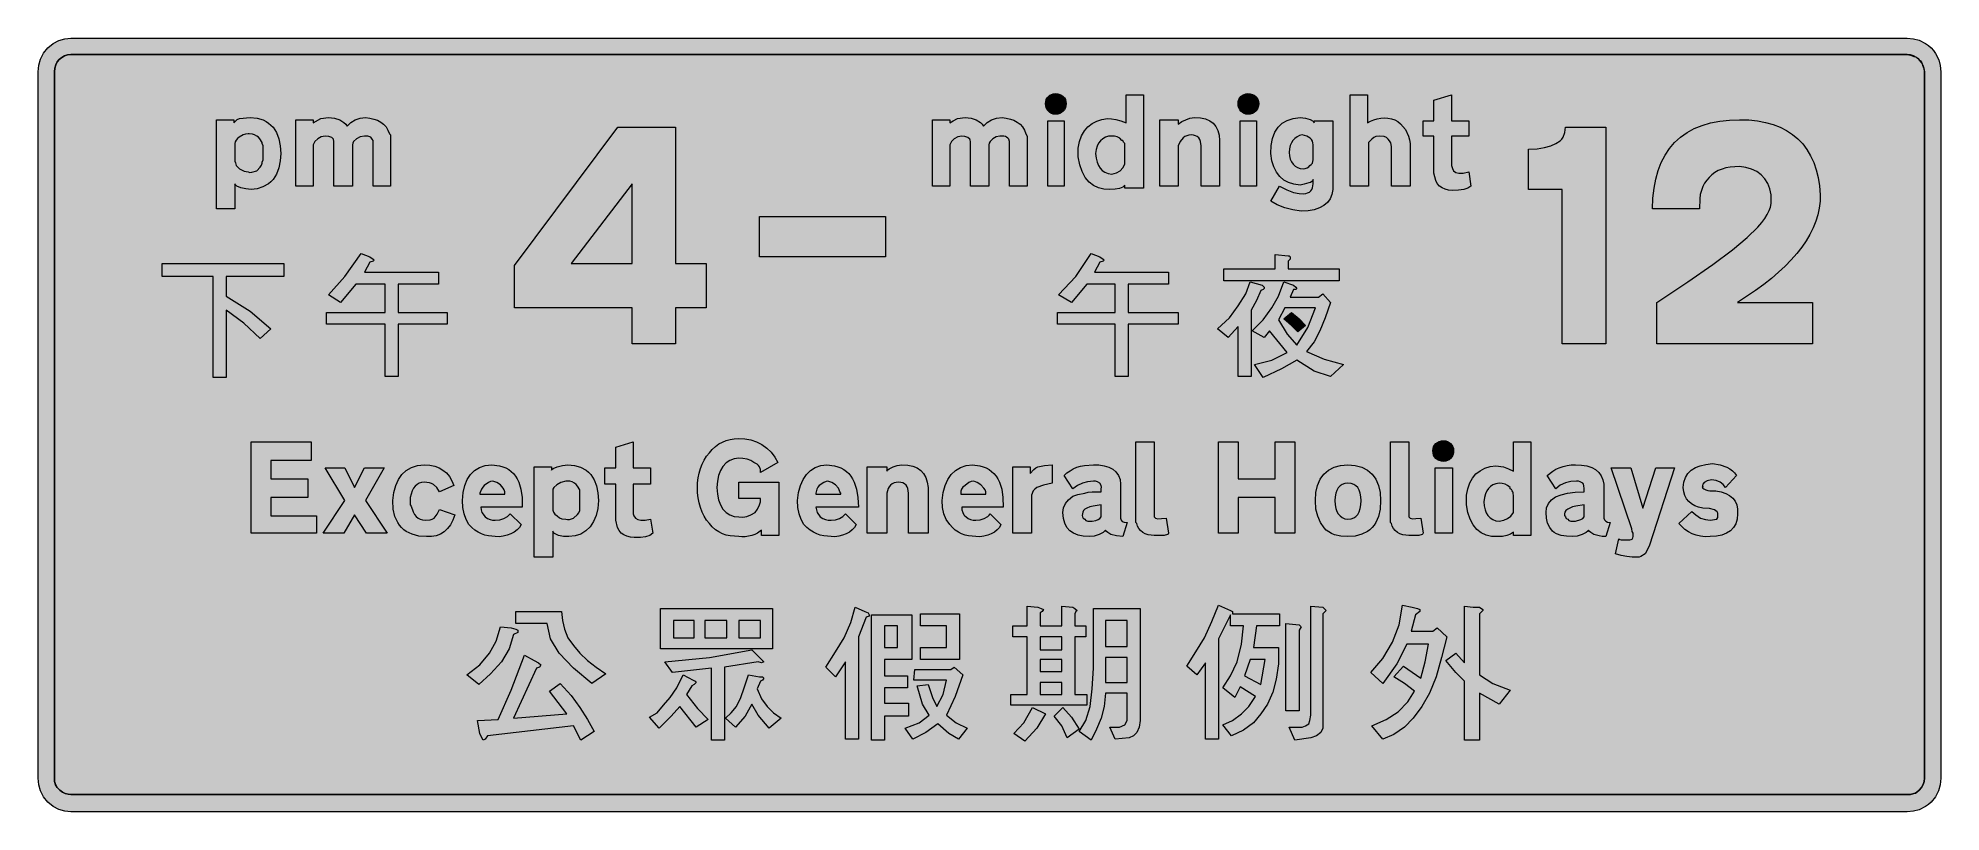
# Model space of a CAD drawing. Header units: metres. Extents: x 23 to 548, y 30 to 244.
import ezdxf

# ---------------------------------------------------------------- set-up
doc = ezdxf.new("R2010")
doc.units = ezdxf.units.M
doc.layers.add('FILL_BLACK_000000', color=7, linetype='Continuous', true_color=0x000000)
doc.layers.add('FILL_WHITE_FFFFFF', color=7, linetype='Continuous', true_color=0xffffff)

msp = doc.modelspace()

# ---------------------------------------------------------------- hatches: boundary and pattern name
at = {"layer": 'FILL_BLACK_000000', "true_color": 0x000000}
h = msp.add_hatch(color=7, dxfattribs=at)
h.dxf.hatch_style = 1
h.paths.add_polyline_path([(540.65, 243.47), (542.19, 243.06), (543.95, 242.12), (544.76, 241.58), (545.49, 240.96), (546.11, 240.23), (546.65, 239.42), (547.59, 237.66), (548, 236.12), (548.19, 234.36), (548.19, 39.66), (548.02, 37.87), (547.52, 36.13), (546.67, 34.51), (545.49, 33.06), (544.76, 32.44), (543.95, 31.9), (542.19, 30.96), (540.65, 30.55), (538.89, 30.36), (32.49, 30.36), (30.87, 30.53), (29.23, 31.03), (27.64, 31.88), (26.19, 33.06), (25.01, 34.51), (24.16, 36.13), (23.66, 37.87), (23.49, 39.66), (23.49, 234.36), (23.66, 236.15), (24.16, 237.88), (25.01, 239.51), (26.19, 240.96), (27.64, 242.14), (29.23, 242.99), (30.87, 243.49), (32.49, 243.66), (538.89, 243.66), (540.65, 243.47)])
h.paths.add_polyline_path([(30.77, 238.79), (30.01, 238.35), (29.34, 237.77), (28.78, 237.07), (28.36, 236.25), (28.08, 235.34), (27.99, 234.36), (27.99, 39.66), (28.06, 38.76), (28.29, 37.9), (28.75, 37.09), (29.49, 36.36), (30.21, 35.79), (30.99, 35.42), (31.77, 35.22), (32.49, 35.16), (538.89, 35.16), (539.79, 35.2), (540.69, 35.46), (541.14, 35.56), (541.55, 35.8), (542.19, 36.36), (542.8, 37.09), (543.28, 37.9), (543.58, 38.76), (543.69, 39.66), (543.69, 234.36), (543.58, 235.26), (543.28, 236.12), (542.8, 236.93), (542.19, 237.66), (541.46, 238.27), (540.65, 238.75), (539.79, 239.05), (538.89, 239.16), (32.49, 239.16), (31.61, 239.06), (30.77, 238.79)], flags=16)
h = msp.add_hatch(color=7, dxfattribs=at)
h.dxf.hatch_style = 1
h.paths.add_polyline_path([(306.93, 225.01), (306.77, 224.43), (306.52, 223.92), (306.16, 223.48), (305.73, 223.13), (305.22, 222.88), (304.64, 222.72), (303.99, 222.66), (303.44, 222.72), (302.94, 222.88), (302.48, 223.13), (302.08, 223.48), (301.75, 223.92), (301.5, 224.43), (301.34, 225.01), (301.29, 225.66), (301.34, 226.21), (301.5, 226.71), (301.75, 227.17), (302.08, 227.57), (302.48, 227.9), (302.94, 228.15), (303.44, 228.31), (303.99, 228.36), (304.64, 228.31), (305.22, 228.15), (305.73, 227.9), (306.16, 227.57), (306.52, 227.17), (306.77, 226.71), (306.93, 226.21), (306.99, 225.66), (306.93, 225.01)])
h = msp.add_hatch(color=7, dxfattribs=at)
h.dxf.hatch_style = 1
h.paths.add_polyline_path([(328.29, 228.06), (328.29, 202.26), (323.19, 202.26), (323.19, 203.16), (322.58, 202.59), (321.65, 202.22), (320.45, 202.02), (318.99, 201.96), (317.36, 202), (315.86, 202.35), (314.5, 203.01), (313.29, 203.98), (312.25, 205.26), (311.4, 206.85), (310.74, 208.75), (310.29, 210.96), (310.29, 211.26), (310.29, 213.06), (310.29, 213.36), (310.64, 215.16), (311.22, 216.73), (312.01, 218.08), (312.99, 219.21), (314.14, 220.11), (315.44, 220.78), (316.86, 221.24), (318.39, 221.46), (319.52, 221.4), (320.71, 221.2), (322.02, 220.83), (323.49, 220.26), (323.49, 228.06), (328.29, 228.06)])
h.paths.add_polyline_path([(323.19, 214.56), (322.78, 215.01), (322.59, 215.46), (322.29, 215.46), (321.74, 216.03), (321.05, 216.4), (320.31, 216.6), (319.59, 216.66), (318.63, 216.58), (317.79, 216.33), (317.06, 215.93), (316.44, 215.38), (315.93, 214.7), (315.54, 213.88), (315.26, 212.93), (315.09, 211.86), (315.25, 210.59), (315.5, 209.49), (315.85, 208.55), (316.33, 207.77), (316.93, 207.15), (317.66, 206.67), (318.55, 206.34), (319.59, 206.16), (320.83, 206.5), (321.84, 207.06), (322.63, 207.85), (323.19, 208.86), (323.19, 213.36), (323.19, 214.56)], flags=16)
h = msp.add_hatch(color=7, dxfattribs=at)
h.dxf.hatch_style = 1
h.paths.add_polyline_path([(360.03, 225.01), (359.87, 224.43), (359.62, 223.92), (359.27, 223.48), (358.83, 223.13), (358.32, 222.88), (357.74, 222.72), (357.09, 222.66), (356.54, 222.72), (356.04, 222.88), (355.58, 223.13), (355.18, 223.48), (354.85, 223.92), (354.6, 224.43), (354.44, 225.01), (354.39, 225.66), (354.44, 226.21), (354.6, 226.71), (354.85, 227.17), (355.18, 227.57), (355.58, 227.9), (356.04, 228.15), (356.54, 228.31), (357.09, 228.36), (357.74, 228.31), (358.32, 228.15), (358.83, 227.9), (359.27, 227.57), (359.62, 227.17), (359.87, 226.71), (360.03, 226.21), (360.09, 225.66), (360.03, 225.01)])
h = msp.add_hatch(color=7, dxfattribs=at)
h.dxf.hatch_style = 1
h.paths.add_polyline_path([(390.92, 220.77), (391.81, 221.16), (392.75, 221.44), (393.73, 221.61), (394.72, 221.67), (395.7, 221.61), (396.66, 221.44), (397.59, 221.16), (398.44, 220.65), (399.2, 220.03), (400.59, 218.46), (401.42, 216.62), (401.69, 215.63), (401.79, 214.56), (401.79, 202.86), (396.69, 202.86), (396.69, 213.66), (396.63, 214.28), (396.47, 214.82), (396.18, 215.31), (395.79, 215.76), (395.29, 216.28), (394.7, 216.55), (393.39, 216.66), (392.34, 216.55), (391.79, 216.28), (391.29, 215.76), (390.39, 214.86), (390.39, 213.66), (390.39, 202.86), (385.29, 202.86), (385.29, 228.06), (390.09, 228.06), (390.09, 220.26), (390.92, 220.77)])
h = msp.add_hatch(color=7, dxfattribs=at)
h.dxf.hatch_style = 1
h.paths.add_polyline_path([(417.99, 220.86), (417.99, 216.66), (413.19, 216.66), (413.19, 208.56), (413.49, 207.7), (413.79, 207.06), (414.43, 206.65), (415.29, 206.46), (416.49, 206.46), (417.99, 206.76), (418.59, 202.86), (417.75, 202.29), (416.6, 201.92), (415.17, 201.72), (413.49, 201.66), (412.42, 201.76), (411.47, 202.03), (410.62, 202.42), (409.89, 202.86), (409.32, 203.59), (408.91, 204.43), (408.39, 206.46), (408.39, 216.66), (405.39, 216.66), (405.39, 220.86), (408.39, 220.86), (408.39, 226.56), (413.19, 228.06), (413.19, 220.86), (417.99, 220.86)])
h = msp.add_hatch(color=7, dxfattribs=at)
h.dxf.hatch_style = 1
h.paths.add_polyline_path([(89.9, 207.92), (89.25, 206.16), (88.81, 205.38), (88.29, 204.66), (87.69, 204.03), (87.01, 203.48), (85.51, 202.63), (83.9, 202.13), (82.29, 201.96), (80.74, 202.07), (79.36, 202.37), (78.32, 202.85), (77.98, 203.14), (77.79, 203.46), (77.79, 196.56), (72.69, 196.56), (72.69, 221.16), (77.49, 221.16), (77.49, 220.26), (78.01, 220.86), (78.42, 221.19), (78.99, 221.46), (81.99, 221.76), (83.9, 221.59), (85.59, 221.08), (86.35, 220.71), (87.05, 220.24), (88.29, 219.06), (89.25, 217.6), (89.9, 215.91), (90.27, 214), (90.39, 211.86), (90.27, 209.85), (89.9, 207.92)])
h.paths.add_polyline_path([(82.48, 206.68), (83.79, 207.06), (84.76, 208.11), (85.14, 208.66), (85.29, 209.16), (85.29, 209.46), (85.59, 210.06), (85.59, 213.96), (85.29, 214.56), (85.29, 214.86), (84.65, 215.87), (84.24, 216.34), (83.79, 216.66), (83.17, 217.01), (82.63, 217.19), (81.69, 217.26), (81.39, 217.26), (80.72, 217.19), (80.07, 217.01), (78.91, 216.36), (78.45, 215.94), (78.1, 215.49), (77.87, 215.02), (77.79, 214.56), (77.79, 209.76), (77.94, 209.27), (78.09, 208.56), (78.99, 207.66), (80.3, 206.98), (81.39, 206.76), (81.89, 206.64), (82.48, 206.68)], flags=16)
h = msp.add_hatch(color=7, dxfattribs=at)
h.dxf.hatch_style = 1
h.paths.add_polyline_path([(112.34, 216.45), (111.28, 215.91), (110.49, 215.14), (110.27, 214.71), (110.19, 214.26), (110.19, 202.86), (105.09, 202.86), (105.09, 215.16), (104.93, 215.77), (104.45, 216.25), (103.7, 216.55), (102.69, 216.66), (101.58, 216.45), (100.59, 215.91), (99.82, 215.14), (99.39, 214.26), (99.39, 202.86), (94.59, 202.86), (94.59, 221.16), (99.39, 221.16), (99.39, 220.26), (101.49, 221.46), (103.59, 221.76), (105.27, 221.6), (106.7, 221.12), (107.85, 220.37), (108.31, 219.89), (108.69, 219.36), (109.7, 220.37), (110.9, 221.12), (112.28, 221.6), (113.79, 221.76), (114.98, 221.6), (116.09, 221.35), (117.09, 221), (117.99, 220.52), (118.78, 219.92), (119.44, 219.19), (119.98, 218.3), (120.39, 217.26), (120.65, 216.96), (120.69, 216.66), (120.69, 216.06), (120.69, 215.76), (120.69, 202.86), (115.89, 202.86), (115.89, 215.16), (115.85, 215.46), (115.59, 215.76), (115.29, 216.36), (114.39, 216.62), (113.49, 216.66), (112.34, 216.45)])
h = msp.add_hatch(color=7, dxfattribs=at)
h.dxf.hatch_style = 1
h.paths.add_polyline_path([(287.71, 216.45), (286.74, 215.91), (285.99, 215.14), (285.77, 214.71), (285.69, 214.26), (285.69, 202.86), (280.59, 202.86), (280.59, 215.16), (280.54, 215.48), (280.38, 215.77), (279.84, 216.25), (279.07, 216.55), (278.19, 216.66), (277.08, 216.45), (276.09, 215.91), (275.32, 215.14), (274.89, 214.26), (274.89, 202.86), (270.09, 202.86), (270.09, 221.16), (274.89, 221.16), (274.89, 220.26), (275.83, 220.86), (276.99, 221.46), (279.09, 221.76), (280.77, 221.6), (282.2, 221.12), (283.35, 220.37), (283.81, 219.89), (284.19, 219.36), (285.2, 220.37), (286.4, 221.12), (287.78, 221.6), (289.29, 221.76), (290.48, 221.6), (291.59, 221.35), (292.59, 221), (293.49, 220.52), (294.28, 219.92), (294.94, 219.19), (295.48, 218.3), (295.89, 217.26), (296.19, 216.66), (296.19, 216.06), (296.19, 215.76), (296.19, 202.86), (291.39, 202.86), (291.39, 215.16), (291.16, 215.76), (290.88, 216.09), (290.49, 216.36), (290.21, 216.53), (289.81, 216.62), (288.69, 216.66), (287.71, 216.45)])
h = msp.add_hatch(color=7, dxfattribs=at)
h.dxf.hatch_style = 1
h.paths.add_polyline_path([(301.89, 202.86), (301.89, 220.86), (306.39, 220.86), (306.39, 202.86), (301.89, 202.86)])
h = msp.add_hatch(color=7, dxfattribs=at)
h.dxf.hatch_style = 1
h.paths.add_polyline_path([(344.19, 202.86), (344.19, 213.36), (344.19, 213.66), (344.19, 213.96), (344.02, 215.19), (343.81, 215.7), (343.52, 216.13), (343.14, 216.49), (342.67, 216.74), (342.12, 216.9), (341.49, 216.96), (340.84, 216.9), (340.25, 216.74), (339.72, 216.49), (339.24, 216.13), (338.45, 215.19), (337.89, 213.96), (337.89, 202.86), (332.79, 202.86), (332.79, 221.16), (337.89, 221.16), (337.89, 219.96), (338.83, 220.67), (339.99, 221.16), (341.08, 221.57), (342.39, 221.76), (343.98, 221.66), (345.37, 221.37), (346.55, 220.87), (347.53, 220.18), (348.29, 219.3), (348.84, 218.22), (349.18, 216.94), (349.29, 215.46), (349.29, 215.16), (349.29, 202.86), (344.19, 202.86)])
h = msp.add_hatch(color=7, dxfattribs=at)
h.dxf.hatch_style = 1
h.paths.add_polyline_path([(354.99, 202.86), (354.99, 220.86), (359.49, 220.86), (359.49, 202.86), (354.99, 202.86)])
h = msp.add_hatch(color=7, dxfattribs=at)
h.dxf.hatch_style = 1
h.paths.add_polyline_path([(379.76, 199.38), (379.03, 198.35), (378.05, 197.5), (376.84, 196.83), (375.39, 196.35), (373.7, 196.06), (371.79, 195.96), (369.51, 196.3), (367.25, 196.86), (365.17, 197.65), (363.39, 198.66), (365.79, 202.86), (367.85, 201.85), (369.69, 201.06), (371.26, 200.8), (372.39, 200.76), (373.02, 200.81), (373.57, 200.97), (374.04, 201.22), (374.42, 201.55), (374.71, 201.95), (374.92, 202.41), (375.09, 203.46), (375.09, 204.66), (374.99, 204.39), (374.72, 204.1), (374.33, 203.86), (373.89, 203.76), (372.58, 203.35), (371.49, 203.16), (369.79, 203.39), (368.28, 203.84), (366.98, 204.54), (365.86, 205.48), (364.95, 206.68), (364.23, 208.14), (363.71, 209.86), (363.39, 211.86), (363.52, 214.08), (363.9, 216.02), (364.53, 217.68), (365.41, 219.06), (366.55, 220.16), (367.95, 220.97), (369.59, 221.51), (371.49, 221.76), (372.99, 221.61), (374.23, 221.23), (375.08, 220.75), (375.31, 220.5), (375.39, 220.26), (375.39, 220.86), (380.49, 220.86), (380.49, 201.96), (380.25, 200.58), (379.76, 199.38)])
h.paths.add_polyline_path([(374.87, 215.27), (374.62, 215.69), (374.27, 216.06), (373.32, 216.62), (372.09, 216.96), (371.33, 216.78), (370.64, 216.46), (370.03, 216.02), (369.5, 215.46), (369.08, 214.79), (368.76, 214.01), (368.56, 213.13), (368.49, 212.16), (368.56, 211.19), (368.76, 210.32), (369.09, 209.55), (369.54, 208.9), (370.1, 208.37), (370.77, 207.98), (371.53, 207.74), (372.39, 207.66), (372.88, 207.72), (373.4, 207.88), (373.87, 208.17), (374.19, 208.56), (374.58, 208.84), (374.87, 209.2), (375.03, 209.61), (375.09, 210.06), (375.09, 214.26), (375.03, 214.79), (374.87, 215.27)], flags=16)
h = msp.add_hatch(color=7, dxfattribs=at)
h.dxf.hatch_style = 1
h.paths.add_polyline_path([(512.79, 170.76), (512.79, 159.36), (469.89, 159.36), (469.89, 170.76), (478.44, 176.46), (485.32, 181.27), (490.69, 185.3), (494.75, 188.68), (497.67, 191.53), (498.76, 192.79), (499.63, 193.96), (500.31, 195.06), (500.81, 196.1), (501.16, 197.09), (501.39, 198.06), (501.39, 198.66), (501.39, 199.86), (501.39, 200.46), (501.04, 202.07), (500.45, 203.54), (499.64, 204.83), (498.61, 205.93), (497.39, 206.85), (495.99, 207.55), (494.42, 208.02), (492.69, 208.26), (490.11, 208.09), (488.92, 207.86), (487.82, 207.55), (486.79, 207.13), (485.86, 206.61), (485.02, 205.99), (484.29, 205.26), (483.62, 204.53), (483.01, 203.68), (482.52, 202.73), (482.19, 201.66), (481.84, 200.53), (481.67, 199.33), (481.59, 196.56), (468.69, 196.56), (468.79, 199.5), (469.08, 202.25), (469.56, 204.8), (470.23, 207.17), (471.08, 209.36), (472.11, 211.37), (473.31, 213.2), (474.69, 214.86), (476.35, 216.34), (478.18, 217.62), (480.17, 218.7), (482.34, 219.59), (484.67, 220.27), (487.18, 220.77), (489.85, 221.06), (492.69, 221.16), (495.21, 221.08), (497.58, 220.82), (499.81, 220.41), (501.9, 219.82), (503.83, 219.08), (505.62, 218.17), (507.26, 217.1), (508.74, 215.87), (510.07, 214.49), (511.24, 212.94), (512.25, 211.24), (513.11, 209.39), (513.8, 207.38), (514.33, 205.23), (514.69, 202.92), (514.89, 200.46), (514.89, 200.16), (514.89, 198.96), (514.89, 198.66), (514.64, 196.81), (514.23, 194.98), (513.66, 193.15), (512.93, 191.35), (512.04, 189.55), (511, 187.78), (509.8, 186.01), (508.44, 184.26), (506.93, 182.52), (505.26, 180.8), (503.44, 179.09), (501.47, 177.4), (499.35, 175.72), (497.08, 174.05), (492.09, 170.76), (512.79, 170.76)])
h = msp.add_hatch(color=7, dxfattribs=at)
h.dxf.hatch_style = 1
h.paths.add_polyline_path([(207.69, 169.26), (199.29, 169.26), (199.29, 159.36), (187.29, 159.36), (187.29, 169.26), (154.89, 169.26), (154.89, 180.96), (183.39, 219.06), (199.29, 219.06), (199.29, 181.56), (207.69, 181.56), (207.69, 169.26)])
h.paths.add_polyline_path([(187.29, 181.56), (187.29, 203.46), (170.49, 181.56), (187.29, 181.56)], flags=16)
h = msp.add_hatch(color=7, dxfattribs=at)
h.dxf.hatch_style = 1
h.paths.add_polyline_path([(455.79, 159.36), (443.79, 159.36), (443.79, 201.96), (434.49, 201.96), (434.49, 213.06), (436.84, 213.17), (438.92, 213.47), (440.65, 213.95), (441.99, 214.56), (443.17, 215.35), (443.64, 215.83), (444.01, 216.36), (444.52, 217.6), (444.69, 219.06), (455.79, 219.06), (455.79, 159.36)])
h = msp.add_hatch(color=7, dxfattribs=at)
h.dxf.hatch_style = 1
h.paths.add_polyline_path([(222.39, 194.46), (257.19, 194.46), (257.19, 183.36), (222.39, 183.36), (222.39, 194.46)])
h = msp.add_hatch(color=7, dxfattribs=at)
h.dxf.hatch_style = 1
h.paths.add_polyline_path([(108.09, 177.96), (112.59, 184.26), (114.99, 183.36), (115.89, 182.76), (116.19, 182.46), (115.89, 182.16), (114.99, 181.86), (113.49, 179.16), (133.89, 179.16), (133.89, 175.86), (122.79, 175.86), (122.79, 168.06), (136.29, 168.06), (136.29, 164.76), (122.79, 164.76), (122.79, 150.36), (119.19, 150.36), (119.19, 164.76), (102.99, 164.76), (102.99, 168.06), (119.19, 168.06), (119.19, 175.86), (111.09, 175.86), (106.89, 170.76), (103.59, 172.86), (108.09, 177.96)])
h = msp.add_hatch(color=7, dxfattribs=at)
h.dxf.hatch_style = 1
h.paths.add_polyline_path([(309.69, 177.96), (313.89, 184.26), (316.29, 183.36), (317.19, 182.76), (317.49, 182.46), (317.19, 182.16), (316.29, 181.86), (314.79, 179.16), (335.19, 179.16), (335.19, 175.86), (324.09, 175.86), (324.09, 168.06), (337.89, 168.06), (337.89, 164.76), (324.09, 164.76), (324.09, 150.36), (320.49, 150.36), (320.49, 164.76), (304.59, 164.76), (304.59, 168.06), (320.49, 168.06), (320.49, 175.86), (312.69, 175.86), (308.49, 170.76), (304.89, 172.86), (309.69, 177.96)])
h = msp.add_hatch(color=7, dxfattribs=at)
h.dxf.hatch_style = 1
h.paths.add_polyline_path([(364.59, 180.06), (364.59, 183.96), (368.19, 183.66), (368.49, 183.66), (368.79, 183.36), (368.79, 182.76), (368.19, 182.16), (368.19, 180.06), (382.29, 180.06), (382.29, 176.76), (350.49, 176.76), (350.49, 180.06), (364.59, 180.06)])
h = msp.add_hatch(color=7, dxfattribs=at)
h.dxf.hatch_style = 1
h.paths.add_polyline_path([(91.29, 181.56), (91.29, 177.96), (75.39, 177.96), (75.39, 172.56), (81.99, 168.36), (87.69, 163.56), (84.69, 160.86), (80.19, 165.06), (75.39, 168.66), (75.39, 150.06), (71.79, 150.06), (71.79, 177.96), (57.69, 177.96), (57.69, 181.56), (91.29, 181.56)])
h = msp.add_hatch(color=7, dxfattribs=at)
h.dxf.hatch_style = 1
h.paths.add_polyline_path([(361.59, 174.96), (361.59, 174.66), (361.29, 174.36), (360.69, 174.06), (359.49, 171.36), (357.99, 168.66), (357.99, 150.36), (354.39, 150.36), (354.39, 164.16), (351.69, 161.16), (348.69, 163.56), (351.99, 166.56), (354.39, 169.86), (356.49, 173.16), (357.69, 176.46), (360.99, 175.56), (361.59, 174.96)])
h = msp.add_hatch(color=7, dxfattribs=at)
h.dxf.hatch_style = 1
h.paths.add_polyline_path([(370.59, 174.66), (370.29, 174.36), (369.69, 174.36), (368.79, 172.26), (376.59, 172.26), (377.79, 173.16), (379.89, 170.76), (378.39, 166.56), (376.89, 162.96), (375.39, 159.96), (373.29, 157.26), (378.09, 155.16), (383.49, 153.66), (379.89, 150.36), (375.39, 151.86), (370.59, 154.86), (366.39, 152.46), (361.29, 150.06), (358.89, 153.66), (363.69, 154.86), (367.89, 156.96), (363.09, 162.96), (361.59, 161.16), (358.29, 162.96), (361.29, 165.96), (363.69, 169.26), (365.49, 172.56), (366.99, 176.46), (369.69, 175.56), (370.29, 174.96), (370.59, 174.66)])
h.paths.add_polyline_path([(370.59, 159.06), (373.59, 163.86), (375.69, 169.26), (367.29, 169.26), (365.49, 165.96), (367.89, 162.06), (370.59, 159.06)], flags=16)
h = msp.add_hatch(color=7, dxfattribs=at)
h.dxf.hatch_style = 1
h.paths.add_polyline_path([(371.19, 166.26), (372.99, 164.46), (370.89, 162.66), (369.09, 164.46), (366.99, 166.26), (369.09, 168.06), (371.19, 166.26)])
h = msp.add_hatch(color=7, dxfattribs=at)
h.dxf.hatch_style = 1
h.paths.add_polyline_path([(87.69, 111.96), (100.29, 111.96), (100.29, 107.16), (82.29, 107.16), (82.29, 132.36), (98.79, 132.36), (98.79, 127.26), (87.69, 127.26), (87.69, 122.16), (97.89, 122.16), (97.89, 117.06), (87.69, 117.06), (87.69, 111.96)])
h = msp.add_hatch(color=7, dxfattribs=at)
h.dxf.hatch_style = 1
h.paths.add_polyline_path([(192.39, 125.16), (192.39, 120.66), (187.59, 120.66), (187.59, 112.56), (187.78, 111.96), (188.19, 111.36), (188.83, 110.95), (189.69, 110.76), (190.89, 110.76), (192.39, 111.06), (192.99, 107.16), (192.15, 106.59), (191, 106.22), (189.57, 106.02), (187.89, 105.96), (186.82, 106.06), (185.86, 106.34), (185.02, 106.72), (184.29, 107.16), (183.72, 107.89), (183.31, 108.73), (182.79, 110.76), (182.79, 120.66), (179.79, 120.66), (179.79, 125.16), (182.79, 125.16), (182.79, 130.86), (187.59, 132.36), (187.59, 125.16), (192.39, 125.16)])
h = msp.add_hatch(color=7, dxfattribs=at)
h.dxf.hatch_style = 1
h.paths.add_polyline_path([(205.35, 121.11), (205.51, 122.44), (205.78, 123.75), (206.15, 125.01), (206.62, 126.22), (207.19, 127.35), (207.85, 128.41), (208.59, 129.36), (209.41, 130.3), (210.28, 131.11), (211.21, 131.78), (212.19, 132.32), (213.23, 132.74), (214.33, 133.03), (215.48, 133.2), (216.69, 133.26), (218.37, 133.23), (220.02, 132.95), (221.61, 132.41), (223.1, 131.65), (224.47, 130.67), (225.68, 129.51), (226.69, 128.16), (227.49, 126.66), (222.69, 123.96), (222.65, 124.71), (222.39, 125.46), (222.11, 125.86), (221.75, 126.17), (220.89, 126.66), (220.06, 127.23), (219.01, 127.6), (217.85, 127.8), (216.69, 127.86), (215.4, 127.71), (214.23, 127.27), (213.21, 126.56), (212.34, 125.61), (211.64, 124.43), (211.12, 123.05), (210.8, 121.49), (210.69, 119.76), (210.8, 117.95), (211.12, 116.34), (211.64, 114.96), (212.34, 113.8), (213.21, 112.88), (214.23, 112.21), (215.4, 111.8), (216.69, 111.66), (217.82, 111.59), (218.94, 111.81), (220.06, 112.25), (221.19, 112.86), (221.9, 113.8), (222.39, 114.96), (222.65, 115.86), (222.69, 116.76), (216.69, 116.76), (216.69, 121.26), (227.79, 121.26), (227.79, 106.56), (222.99, 106.56), (222.99, 108.06), (221.86, 107.2), (221.13, 106.84), (220.29, 106.56), (218.49, 106.18), (217.59, 106.14), (216.69, 106.26), (214.33, 106.44), (213.23, 106.69), (212.19, 107.05), (211.21, 107.53), (210.28, 108.16), (209.41, 108.93), (208.59, 109.86), (207.85, 110.81), (207.19, 111.87), (206.62, 113.02), (206.15, 114.25), (205.78, 115.55), (205.51, 116.91), (205.35, 118.31), (205.29, 119.76), (205.35, 121.11)])
h = msp.add_hatch(color=7, dxfattribs=at)
h.dxf.hatch_style = 1
h.paths.add_polyline_path([(331.29, 112.56), (331.29, 112.26), (331.29, 111.66), (331.64, 111.32), (332.27, 111.17), (333.23, 111.2), (334.59, 111.36), (335.19, 107.16), (335.15, 106.9), (334.89, 106.86), (333.99, 106.56), (331.29, 106.56), (330.41, 106.62), (329.57, 106.78), (328.8, 107.05), (328.1, 107.42), (327.51, 107.89), (327.03, 108.46), (326.68, 109.12), (326.49, 109.86), (326.23, 110.16), (326.19, 110.46), (326.19, 110.76), (326.19, 111.06), (326.19, 132.36), (331.29, 132.36), (331.29, 112.56)])
h = msp.add_hatch(color=7, dxfattribs=at)
h.dxf.hatch_style = 1
h.paths.add_polyline_path([(359.49, 122.16), (364.59, 122.16), (364.59, 132.36), (369.99, 132.36), (369.99, 107.16), (364.59, 107.16), (364.59, 117.06), (359.49, 117.06), (354.39, 117.06), (354.39, 107.16), (348.99, 107.16), (348.99, 132.36), (354.39, 132.36), (354.39, 122.16), (359.49, 122.16)])
h = msp.add_hatch(color=7, dxfattribs=at)
h.dxf.hatch_style = 1
h.paths.add_polyline_path([(401.49, 112.56), (401.49, 112.26), (401.49, 111.66), (401.84, 111.32), (402.47, 111.17), (403.43, 111.2), (404.79, 111.36), (405.39, 107.16), (405.33, 106.98), (405.13, 106.86), (404.19, 106.56), (401.49, 106.56), (400.61, 106.62), (399.77, 106.78), (399, 107.05), (398.3, 107.42), (397.71, 107.89), (397.23, 108.46), (396.88, 109.12), (396.69, 109.86), (396.43, 110.16), (396.39, 110.46), (396.39, 110.76), (396.39, 111.06), (396.39, 132.36), (401.49, 132.36), (401.49, 112.56)])
h = msp.add_hatch(color=7, dxfattribs=at)
h.dxf.hatch_style = 1
h.paths.add_polyline_path([(413.74, 129.31), (413.58, 128.73), (413.33, 128.22), (413, 127.78), (412.6, 127.43), (412.14, 127.18), (411.64, 127.02), (411.09, 126.96), (410.44, 127.02), (409.86, 127.18), (409.35, 127.43), (408.92, 127.78), (408.56, 128.22), (408.31, 128.73), (408.15, 129.31), (408.09, 129.96), (408.15, 130.51), (408.31, 131.01), (408.56, 131.47), (408.92, 131.87), (409.35, 132.2), (409.86, 132.45), (410.44, 132.61), (411.09, 132.66), (411.64, 132.61), (412.14, 132.45), (412.6, 132.2), (413, 131.87), (413.33, 131.47), (413.58, 131.01), (413.74, 130.51), (413.79, 129.96), (413.74, 129.31)])
h = msp.add_hatch(color=7, dxfattribs=at)
h.dxf.hatch_style = 1
h.paths.add_polyline_path([(428.49, 106.52), (427.25, 106.32), (425.79, 106.26), (424.25, 106.3), (422.79, 106.65), (421.44, 107.3), (420.24, 108.25), (419.2, 109.49), (418.37, 111.03), (417.75, 112.85), (417.39, 114.96), (417.39, 115.56), (417.39, 117.36), (417.39, 117.66), (417.73, 119.46), (418.28, 121.04), (419.03, 122.39), (419.98, 123.51), (421.11, 124.41), (422.41, 125.08), (423.87, 125.53), (425.49, 125.76), (427.59, 125.46), (428.94, 124.97), (430.29, 124.26), (430.29, 132.36), (435.09, 132.36), (435.09, 106.56), (430.29, 106.56), (430.29, 107.46), (429.5, 106.89), (428.49, 106.52)])
h.paths.add_polyline_path([(430.25, 118.33), (430.16, 118.63), (429.99, 118.86), (429.8, 119.27), (429.39, 119.46), (429.39, 119.76), (428.71, 120.33), (428, 120.7), (427.24, 120.9), (426.39, 120.96), (425.45, 120.79), (424.64, 120.5), (423.95, 120.08), (423.39, 119.53), (422.94, 118.84), (422.59, 118.01), (422.35, 117.01), (422.19, 115.86), (422.26, 114.69), (422.47, 113.67), (422.81, 112.78), (423.28, 112.03), (423.87, 111.43), (424.59, 110.97), (425.43, 110.64), (426.39, 110.46), (427.63, 110.75), (428.68, 111.21), (429.55, 111.89), (430.29, 112.86), (430.29, 117.36), (430.25, 118.33)], flags=16)
h = msp.add_hatch(color=7, dxfattribs=at)
h.dxf.hatch_style = 1
h.paths.add_polyline_path([(131.5, 125.95), (132.88, 125.65), (134.08, 125.17), (135.09, 124.56), (136.11, 123.78), (136.93, 122.8), (137.58, 121.65), (138.09, 120.36), (134.19, 118.56), (133.45, 119.74), (132.54, 120.58), (132, 120.88), (131.41, 121.09), (129.99, 121.26), (129.24, 121.19), (128.58, 120.98), (127.99, 120.64), (127.48, 120.17), (127.03, 119.58), (126.66, 118.86), (126.09, 117.06), (126.09, 116.16), (126.09, 114.96), (126.39, 114.66), (126.96, 113.04), (127.33, 112.37), (127.78, 111.81), (128.29, 111.36), (128.88, 111.03), (129.54, 110.83), (130.29, 110.76), (131.6, 110.83), (132.19, 111.01), (132.69, 111.36), (133.55, 112.45), (134.19, 113.76), (138.39, 112.26), (137.87, 110.78), (137.21, 109.51), (136.42, 108.44), (135.5, 107.57), (134.46, 106.92), (133.29, 106.48), (132, 106.26), (130.59, 106.26), (128.47, 106.41), (126.61, 106.88), (125.01, 107.65), (124.32, 108.15), (123.69, 108.73), (123.13, 109.39), (122.65, 110.13), (121.9, 111.83), (121.44, 113.84), (121.29, 116.16), (121.61, 118.38), (122.14, 120.32), (122.88, 121.98), (123.84, 123.36), (125.02, 124.46), (126.44, 125.27), (128.09, 125.81), (129.99, 126.06), (131.5, 125.95)])
h = msp.add_hatch(color=7, dxfattribs=at)
h.dxf.hatch_style = 1
h.paths.add_polyline_path([(145.63, 113.61), (145.89, 112.86), (146.79, 111.66), (147.46, 111.27), (148.14, 110.98), (148.82, 110.82), (149.49, 110.76), (150.78, 110.87), (151.93, 111.21), (152.91, 111.77), (153.69, 112.56), (156.69, 109.56), (156.25, 108.8), (155.61, 108.12), (154.81, 107.51), (153.88, 107.01), (152.85, 106.62), (151.75, 106.35), (150.62, 106.23), (149.49, 106.26), (147.65, 106.44), (146.71, 106.67), (145.78, 107.01), (144.86, 107.46), (143.96, 108.03), (143.1, 108.73), (142.29, 109.56), (141.5, 110.97), (140.94, 112.52), (140.6, 114.24), (140.49, 116.16), (140.71, 118.38), (141.17, 120.32), (141.84, 121.98), (142.74, 123.36), (143.86, 124.46), (145.21, 125.27), (146.79, 125.81), (148.59, 126.06), (150.69, 125.78), (151.62, 125.51), (152.48, 125.16), (153.26, 124.72), (153.96, 124.2), (154.6, 123.6), (155.15, 122.91), (155.64, 122.14), (156.05, 121.28), (156.65, 119.31), (156.96, 117), (156.99, 114.36), (145.59, 114.36), (145.63, 113.61)])
h.paths.add_polyline_path([(152.19, 118.26), (152.19, 118.56), (152.02, 119.11), (151.76, 119.62), (150.99, 120.51), (150, 121.18), (148.89, 121.56), (148.26, 121.46), (147.69, 121.19), (146.49, 120.36), (146.09, 119.86), (145.78, 119.31), (145.29, 118.26), (145.29, 117.96), (152.19, 117.96), (152.19, 118.26)], flags=16)
h = msp.add_hatch(color=7, dxfattribs=at)
h.dxf.hatch_style = 1
h.paths.add_polyline_path([(177.4, 112.08), (176.69, 110.39), (175.74, 108.96), (174.56, 107.81), (173.18, 106.96), (171.62, 106.44), (169.89, 106.26), (168.34, 106.24), (166.96, 106.56), (165.92, 107.1), (165.58, 107.42), (165.39, 107.76), (165.39, 100.56), (160.29, 100.56), (160.29, 125.46), (165.09, 125.46), (165.09, 124.56), (165.2, 124.79), (165.5, 125.01), (166.59, 125.46), (168.09, 125.87), (169.59, 126.06), (171.38, 125.89), (173.08, 125.38), (174.61, 124.54), (175.29, 123.99), (175.89, 123.36), (176.85, 121.9), (177.5, 120.21), (177.87, 118.3), (177.99, 116.16), (177.84, 114.01), (177.4, 112.08)])
h.paths.add_polyline_path([(170.04, 110.98), (171.09, 111.36), (172.22, 112.3), (172.61, 112.84), (172.89, 113.46), (172.89, 114.06), (172.89, 114.36), (172.89, 118.26), (172.89, 118.86), (172.89, 119.16), (172.25, 120.17), (171.84, 120.64), (171.39, 120.96), (170.72, 121.31), (170.11, 121.49), (169.29, 121.56), (168.99, 121.56), (167.67, 121.18), (166.51, 120.55), (165.7, 119.75), (165.47, 119.31), (165.39, 118.86), (165.39, 114.06), (165.45, 113.56), (165.65, 113.01), (166.02, 112.46), (166.59, 111.96), (167.26, 111.44), (167.9, 111.17), (168.99, 111.06), (169.49, 110.94), (170.04, 110.98)], flags=16)
h = msp.add_hatch(color=7, dxfattribs=at)
h.dxf.hatch_style = 1
h.paths.add_polyline_path([(238.29, 112.86), (239.19, 111.66), (239.87, 111.27), (240.58, 110.98), (241.34, 110.82), (242.19, 110.76), (243.35, 110.87), (244.48, 111.21), (245.44, 111.77), (245.81, 112.14), (246.09, 112.56), (249.09, 109.56), (248.65, 108.8), (248.01, 108.12), (247.22, 107.51), (246.31, 107.01), (245.32, 106.62), (244.28, 106.35), (243.22, 106.23), (242.19, 106.26), (240.17, 106.44), (239.18, 106.67), (238.21, 107.01), (237.27, 107.46), (236.37, 108.03), (235.5, 108.73), (234.69, 109.56), (233.9, 110.97), (233.34, 112.52), (233, 114.24), (232.89, 116.16), (233.21, 118.38), (233.73, 120.32), (234.45, 121.98), (235.36, 123.36), (236.48, 124.46), (237.78, 125.27), (239.29, 125.81), (240.99, 126.06), (243.09, 125.78), (244.02, 125.51), (244.88, 125.16), (245.67, 124.72), (246.38, 124.2), (247.02, 123.6), (247.59, 122.91), (248.09, 122.14), (248.52, 121.28), (249.17, 119.31), (249.56, 117), (249.69, 114.36), (237.99, 114.36), (238.29, 112.86)])
h.paths.add_polyline_path([(244.89, 118.26), (244.59, 118.56), (244.42, 119.11), (244.16, 119.62), (243.39, 120.51), (242.4, 121.18), (241.29, 121.56), (240.79, 121.46), (240.2, 121.19), (238.89, 120.36), (238.5, 119.86), (238.21, 119.31), (237.99, 118.26), (237.99, 117.96), (244.89, 117.96), (244.89, 118.26)], flags=16)
h = msp.add_hatch(color=7, dxfattribs=at)
h.dxf.hatch_style = 1
h.paths.add_polyline_path([(263.49, 107.16), (263.49, 117.66), (263.49, 117.96), (263.49, 118.26), (263.32, 119.49), (263.11, 120), (262.82, 120.43), (262.44, 120.79), (261.97, 121.04), (261.42, 121.2), (260.79, 121.26), (260.14, 121.2), (259.56, 121.04), (259.03, 120.79), (258.58, 120.43), (258.19, 120), (257.88, 119.49), (257.49, 118.26), (257.49, 107.16), (252.09, 107.16), (252.09, 125.46), (257.49, 125.46), (257.49, 124.26), (257.77, 124.66), (258.16, 124.97), (259.29, 125.46), (260.38, 125.87), (261.69, 126.06), (263.28, 125.96), (264.67, 125.67), (265.87, 125.17), (266.86, 124.48), (267.67, 123.6), (268.27, 122.52), (268.68, 121.24), (268.89, 119.76), (268.89, 119.46), (268.89, 107.16), (263.49, 107.16)])
h = msp.add_hatch(color=7, dxfattribs=at)
h.dxf.hatch_style = 1
h.paths.add_polyline_path([(278.23, 113.61), (278.49, 112.86), (278.72, 112.26), (279, 111.93), (279.39, 111.66), (279.94, 111.27), (280.63, 110.98), (281.37, 110.82), (282.09, 110.76), (283.25, 110.87), (284.38, 111.21), (285.34, 111.77), (285.71, 112.14), (285.99, 112.56), (288.99, 109.56), (288.56, 108.8), (287.95, 108.12), (287.2, 107.51), (286.33, 107.01), (285.35, 106.62), (284.31, 106.35), (283.21, 106.23), (282.09, 106.26), (280.08, 106.44), (279.1, 106.67), (278.15, 107.01), (277.25, 107.46), (276.39, 108.03), (275.61, 108.73), (274.89, 109.56), (273.93, 110.97), (273.28, 112.52), (272.91, 114.24), (272.79, 116.16), (273.11, 118.38), (273.64, 120.32), (274.37, 121.98), (275.3, 123.36), (276.45, 124.46), (277.81, 125.27), (279.39, 125.81), (281.19, 126.06), (283.2, 125.78), (284.11, 125.51), (284.95, 125.16), (285.72, 124.72), (286.43, 124.2), (287.07, 123.6), (287.64, 122.91), (288.14, 122.14), (288.57, 121.28), (289.21, 119.31), (289.55, 117), (289.59, 114.36), (278.19, 114.36), (278.23, 113.61)])
h.paths.add_polyline_path([(284.79, 118.26), (284.79, 118.56), (284.61, 119.11), (284.32, 119.62), (283.48, 120.51), (282.47, 121.18), (281.49, 121.56), (280.82, 121.46), (280.18, 121.19), (279.09, 120.36), (278.52, 119.86), (278.15, 119.31), (277.95, 118.76), (277.89, 118.26), (277.89, 117.96), (284.79, 117.96), (284.79, 118.26)], flags=16)
h = msp.add_hatch(color=7, dxfattribs=at)
h.dxf.hatch_style = 1
h.paths.add_polyline_path([(292.29, 125.46), (297.09, 125.46), (297.09, 123.66), (298.03, 124.79), (298.57, 125.18), (299.19, 125.46), (301.03, 125.87), (303.09, 126.06), (303.09, 120.96), (300.77, 120.47), (298.89, 119.76), (298.32, 119.31), (297.92, 118.82), (297.39, 117.66), (297.39, 107.16), (292.29, 107.16), (292.29, 125.46)])
h = msp.add_hatch(color=7, dxfattribs=at)
h.dxf.hatch_style = 1
h.paths.add_polyline_path([(320.83, 106.45), (319.29, 106.86), (318.43, 107.35), (318.07, 107.66), (317.79, 108.06), (317.58, 107.72), (317.21, 107.4), (316.1, 106.82), (314.71, 106.41), (313.29, 106.26), (311.69, 106.36), (310.27, 106.66), (309.03, 107.16), (308, 107.87), (307.18, 108.79), (306.58, 109.93), (306.21, 111.28), (306.09, 112.86), (306.26, 114.15), (306.77, 115.33), (307.61, 116.4), (308.79, 117.36), (310.21, 117.81), (312.09, 118.26), (313.03, 118.52), (314.19, 118.56), (315.39, 118.56), (315.99, 118.56), (316.29, 118.56), (316.59, 118.56), (316.59, 119.46), (316.71, 119.91), (316.67, 120.32), (316.29, 120.96), (315.62, 121.37), (315.11, 121.51), (314.49, 121.56), (312.88, 121.37), (311.49, 120.96), (310.14, 120.32), (308.79, 119.46), (306.39, 123.06), (307.19, 123.79), (308.04, 124.41), (308.93, 124.93), (309.88, 125.35), (310.9, 125.66), (312, 125.89), (314.49, 126.06), (316.01, 126), (317.42, 125.8), (318.71, 125.43), (319.89, 124.86), (320.72, 124.08), (321.39, 123.1), (321.83, 121.95), (321.99, 120.66), (321.99, 111.36), (322.1, 110.79), (322.44, 110.42), (323, 110.22), (323.79, 110.16), (322.59, 106.26), (320.83, 106.45)])
h.paths.add_polyline_path([(311.45, 111.7), (311.7, 111.34), (312.09, 111.06), (312.42, 110.71), (312.91, 110.53), (314.19, 110.46), (315.16, 110.69), (315.84, 110.95), (316.3, 111.26), (316.59, 111.66), (316.59, 114.96), (314.42, 114.62), (313.47, 114.41), (312.69, 114.06), (312.12, 113.78), (311.75, 113.42), (311.55, 113.01), (311.49, 112.56), (311.37, 112.11), (311.45, 111.7)], flags=16)
h = msp.add_hatch(color=7, dxfattribs=at)
h.dxf.hatch_style = 1
h.paths.add_polyline_path([(393.09, 111.83), (392.35, 110.13), (391.87, 109.39), (391.33, 108.73), (390.72, 108.15), (390.04, 107.65), (388.5, 106.88), (386.71, 106.41), (384.69, 106.26), (382.73, 106.38), (380.94, 106.78), (380.13, 107.11), (379.37, 107.53), (378.69, 108.04), (378.09, 108.66), (377.08, 110.13), (376.33, 111.85), (375.85, 113.85), (375.69, 116.16), (375.84, 118.39), (376.29, 120.36), (377.03, 122.06), (378.05, 123.47), (379.34, 124.59), (380.88, 125.4), (382.67, 125.89), (384.69, 126.06), (386.71, 125.89), (388.5, 125.4), (390.04, 124.59), (391.33, 123.47), (392.35, 122.06), (393.09, 120.36), (393.54, 118.39), (393.69, 116.16), (393.54, 113.84), (393.09, 111.83)])
h.paths.add_polyline_path([(388.07, 118.18), (387.78, 119.03), (387.39, 119.76), (386.88, 120.2), (386.26, 120.58), (385.53, 120.86), (384.69, 120.96), (383.85, 120.88), (383.11, 120.63), (382.5, 120.23), (381.99, 119.68), (381.6, 119), (381.31, 118.18), (381.15, 117.23), (381.09, 116.16), (381.15, 115.05), (381.31, 114.02), (381.6, 113.16), (381.99, 112.56), (382.5, 111.95), (383.12, 111.47), (383.85, 111.17), (384.69, 111.06), (385.53, 111.14), (386.26, 111.39), (386.88, 111.8), (387.39, 112.37), (387.78, 113.1), (388.06, 113.97), (388.23, 114.99), (388.29, 116.16), (388.23, 117.23), (388.07, 118.18)], flags=16)
h = msp.add_hatch(color=7, dxfattribs=at)
h.dxf.hatch_style = 1
h.paths.add_polyline_path([(449.75, 120.32), (449.66, 120.68), (449.49, 120.96), (448.7, 121.37), (448.27, 121.51), (447.69, 121.56), (446.12, 121.44), (444.62, 121.07), (443.22, 120.42), (441.99, 119.46), (439.59, 123.06), (441.13, 124.33), (441.99, 124.83), (442.89, 125.16), (444.02, 125.55), (445.14, 125.83), (446.26, 126), (447.39, 126.06), (449.09, 125.98), (450.59, 125.72), (451.89, 125.3), (452.98, 124.71), (453.86, 123.95), (454.52, 123.02), (454.97, 121.93), (455.19, 120.66), (455.19, 111.36), (455.38, 110.91), (455.79, 110.46), (456.28, 110.2), (456.99, 110.16), (455.79, 106.26), (454.77, 106.31), (453.91, 106.45), (452.49, 106.86), (451.63, 107.35), (451.27, 107.66), (450.99, 108.06), (450.78, 107.72), (450.41, 107.4), (449.3, 106.82), (447.91, 106.41), (446.49, 106.26), (444.93, 106.33), (443.45, 106.56), (442.14, 107.02), (441.58, 107.35), (441.09, 107.76), (440.3, 108.77), (439.74, 109.97), (439.4, 111.35), (439.29, 112.86), (439.46, 114.22), (439.96, 115.4), (440.79, 116.38), (441.95, 117.17), (443.44, 117.78), (445.24, 118.22), (447.36, 118.48), (449.79, 118.56), (449.79, 119.46), (449.75, 120.32)])
h.paths.add_polyline_path([(444.69, 111.66), (444.88, 111.25), (445.29, 111.06), (445.62, 110.71), (446.11, 110.53), (447.39, 110.46), (448.93, 110.95), (449.46, 111.26), (449.79, 111.66), (449.79, 114.96), (447.5, 114.62), (446.63, 114.41), (445.89, 114.06), (445.28, 113.78), (444.8, 113.42), (444.5, 113.01), (444.39, 112.56), (444.43, 112.11), (444.69, 111.66)], flags=16)
h = msp.add_hatch(color=7, dxfattribs=at)
h.dxf.hatch_style = 1
h.paths.add_polyline_path([(491.96, 111.08), (491.59, 109.8), (490.98, 108.72), (490.14, 107.83), (489.07, 107.15), (487.79, 106.65), (486.29, 106.36), (484.59, 106.26), (483.18, 106.23), (481.88, 106.36), (480.68, 106.63), (479.56, 107.05), (478.54, 107.59), (477.59, 108.24), (476.71, 109), (475.89, 109.86), (479.49, 113.16), (480.58, 112.26), (481.89, 111.36), (483.24, 110.95), (484.59, 110.76), (486.39, 111.06), (486.65, 111.55), (486.69, 112.26), (486.63, 112.68), (486.46, 113.05), (486.15, 113.36), (485.72, 113.61), (484.41, 113.95), (482.49, 114.06), (481.32, 114.34), (480.3, 114.74), (479.41, 115.26), (478.67, 115.9), (478.06, 116.66), (477.6, 117.56), (477.27, 118.59), (477.09, 119.76), (477.31, 121.24), (477.76, 122.52), (478.44, 123.61), (479.34, 124.52), (480.47, 125.25), (481.82, 125.79), (483.39, 126.16), (485.19, 126.36), (487.32, 126.01), (489.17, 125.38), (489.97, 124.95), (490.67, 124.42), (491.28, 123.79), (491.79, 123.06), (488.79, 119.76), (488.15, 120.62), (487.29, 121.26), (486.2, 121.67), (484.89, 121.86), (483.71, 121.58), (482.9, 121.19), (482.49, 120.68), (482.43, 120.38), (482.49, 120.06), (482.38, 119.83), (482.49, 119.61), (482.83, 119.39), (483.39, 119.16), (483.9, 118.99), (484.51, 118.9), (486.09, 118.86), (487.57, 118.56), (488.84, 118.13), (489.91, 117.55), (490.78, 116.83), (491.43, 115.98), (491.87, 114.98), (492.09, 113.84), (492.09, 112.56), (491.96, 111.08)])
h = msp.add_hatch(color=7, dxfattribs=at)
h.dxf.hatch_style = 1
h.paths.add_polyline_path([(118.89, 125.16), (113.79, 116.16), (119.79, 107.16), (114.09, 107.16), (110.79, 112.26), (107.79, 107.16), (102.09, 107.16), (108.09, 116.16), (102.69, 125.16), (108.09, 125.16), (110.79, 119.76), (113.49, 125.16), (118.89, 125.16)])
h = msp.add_hatch(color=7, dxfattribs=at)
h.dxf.hatch_style = 1
h.paths.add_polyline_path([(408.69, 107.16), (408.69, 125.16), (413.49, 125.16), (413.49, 107.16), (408.69, 107.16)])
h = msp.add_hatch(color=7, dxfattribs=at)
h.dxf.hatch_style = 1
h.paths.add_polyline_path([(467.79, 103.86), (467.3, 102.66), (466.59, 101.46), (465.43, 100.78), (464.94, 100.62), (464.49, 100.56), (463.09, 100.62), (461.6, 100.78), (460.06, 101.07), (458.49, 101.46), (459.39, 105.66), (459.67, 105.49), (460.03, 105.4), (460.89, 105.36), (462.39, 105.36), (462.78, 105.42), (463.07, 105.58), (463.23, 105.87), (463.29, 106.26), (463.29, 107.16), (463.03, 107.65), (462.99, 108.36), (457.29, 125.16), (462.69, 125.16), (465.99, 114.06), (469.59, 125.16), (474.69, 125.16), (467.79, 103.86)])
h = msp.add_hatch(color=7, dxfattribs=at)
h.dxf.hatch_style = 1
h.paths.add_polyline_path([(167.79, 85.56), (168.09, 83.16), (168.69, 80.76), (169.59, 78.36), (171.09, 76.26), (172.89, 74.16), (174.99, 72.06), (177.39, 70.26), (180.09, 68.46), (176.19, 65.76), (171.09, 69.96), (167.19, 74.16), (164.79, 78.06), (163.89, 82.26), (155.19, 82.26), (155.19, 85.56), (167.79, 85.56)])
h = msp.add_hatch(color=7, dxfattribs=at)
h.dxf.hatch_style = 1
h.paths.add_polyline_path([(195.09, 86.46), (225.99, 86.46), (225.99, 75.36), (195.09, 75.36), (195.09, 86.46)])
h.paths.add_polyline_path([(198.69, 78.36), (204.39, 78.36), (204.39, 83.16), (198.69, 83.16), (198.69, 78.36)], flags=16)
h.paths.add_polyline_path([(207.39, 83.16), (207.39, 78.36), (213.39, 78.36), (213.39, 83.16), (207.39, 83.16)], flags=16)
h.paths.add_polyline_path([(222.69, 83.16), (216.69, 83.16), (216.69, 78.36), (222.69, 78.36), (222.69, 83.16)], flags=16)
h = msp.add_hatch(color=7, dxfattribs=at)
h.dxf.hatch_style = 1
h.paths.add_polyline_path([(252.39, 85.26), (252.69, 84.66), (252.69, 84.36), (251.79, 84.06), (249.69, 78.66), (249.69, 50.46), (246.09, 50.46), (246.09, 71.76), (243.39, 67.56), (240.69, 70.26), (243.39, 74.46), (245.79, 78.36), (247.59, 82.56), (248.79, 86.76), (251.49, 85.56), (252.39, 85.26)])
h = msp.add_hatch(color=7, dxfattribs=at)
h.dxf.hatch_style = 1
h.paths.add_polyline_path([(264.39, 72.36), (256.89, 72.36), (256.89, 67.86), (263.19, 67.86), (263.19, 64.56), (256.89, 64.56), (256.89, 60.36), (263.49, 60.36), (263.49, 56.76), (256.89, 56.76), (256.89, 50.16), (253.29, 50.16), (253.29, 84.66), (264.39, 84.66), (264.39, 72.36)])
h.paths.add_polyline_path([(260.49, 81.66), (256.89, 81.66), (256.89, 75.66), (260.49, 75.66), (260.49, 81.66)], flags=16)
h = msp.add_hatch(color=7, dxfattribs=at)
h.dxf.hatch_style = 1
h.paths.add_polyline_path([(277.59, 84.96), (277.59, 72.36), (266.79, 72.36), (266.79, 75.66), (273.99, 75.66), (273.99, 81.66), (266.79, 81.66), (266.79, 84.96), (277.59, 84.96)])
h = msp.add_hatch(color=7, dxfattribs=at)
h.dxf.hatch_style = 1
h.paths.add_polyline_path([(300.09, 86.46), (300.69, 86.16), (300.39, 85.56), (299.79, 85.26), (299.79, 81.66), (305.79, 81.66), (305.79, 87.06), (308.79, 86.76), (309.39, 86.46), (309.99, 85.86), (309.69, 85.56), (309.39, 84.96), (309.39, 81.66), (312.39, 81.66), (312.39, 78.66), (309.39, 78.66), (309.39, 62.76), (312.69, 62.76), (312.69, 59.76), (291.69, 59.76), (291.69, 62.76), (296.19, 62.76), (296.19, 78.66), (292.29, 78.66), (292.29, 81.66), (296.19, 81.66), (296.19, 87.06), (299.19, 86.76), (300.09, 86.46)])
h.paths.add_polyline_path([(299.79, 69.06), (305.79, 69.06), (305.79, 72.36), (299.79, 72.36), (299.79, 69.06)], flags=16)
h.paths.add_polyline_path([(299.79, 66.06), (299.79, 62.76), (305.79, 62.76), (305.79, 66.06), (299.79, 66.06)], flags=16)
h.paths.add_polyline_path([(305.79, 78.66), (299.79, 78.66), (299.79, 75.06), (305.79, 75.06), (305.79, 78.66)], flags=16)
h = msp.add_hatch(color=7, dxfattribs=at)
h.dxf.hatch_style = 1
h.paths.add_polyline_path([(327.09, 53.76), (326.49, 52.26), (325.59, 51.36), (324.39, 50.76), (320.49, 50.46), (318.99, 53.76), (321.69, 53.76), (323.19, 54.36), (323.79, 55.56), (323.79, 63.06), (317.79, 63.06), (317.49, 59.46), (316.59, 56.16), (315.39, 53.16), (313.89, 50.16), (310.59, 52.56), (312.39, 55.56), (313.59, 59.46), (314.19, 64.26), (314.49, 69.96), (314.49, 86.46), (327.39, 86.46), (327.39, 55.56), (327.09, 53.76)])
h.paths.add_polyline_path([(317.79, 72.96), (317.79, 66.06), (323.79, 66.06), (323.79, 72.96), (317.79, 72.96)], flags=16)
h.paths.add_polyline_path([(323.79, 83.16), (317.79, 83.16), (317.79, 75.96), (323.79, 75.96), (323.79, 83.16)], flags=16)
h = msp.add_hatch(color=7, dxfattribs=at)
h.dxf.hatch_style = 1
h.paths.add_polyline_path([(345.09, 78.36), (347.19, 82.86), (348.99, 87.36), (352.29, 85.86), (352.89, 85.56), (352.89, 84.96), (365.79, 84.96), (365.79, 81.66), (359.49, 81.66), (358.59, 75.66), (365.49, 75.66), (365.49, 71.16), (364.89, 66.96), (363.99, 63.36), (362.49, 60.06), (360.69, 57.36), (358.59, 54.96), (355.89, 52.86), (352.59, 51.36), (350.19, 54.36), (352.89, 55.56), (355.29, 57.36), (357.39, 59.46), (359.19, 62.16), (354.99, 64.86), (353.49, 61.86), (350.19, 64.56), (352.29, 67.86), (354.09, 71.76), (355.29, 76.56), (355.89, 81.66), (352.29, 81.66), (352.29, 84.66), (348.99, 78.06), (348.99, 50.46), (345.39, 50.46), (345.39, 71.46), (342.99, 68.16), (340.29, 70.56), (342.69, 74.46), (345.09, 78.36)])
h.paths.add_polyline_path([(360.69, 65.46), (361.89, 72.36), (357.69, 72.36), (356.19, 67.86), (360.69, 65.46)], flags=16)
h = msp.add_hatch(color=7, dxfattribs=at)
h.dxf.hatch_style = 1
h.paths.add_polyline_path([(377.79, 86.76), (378.39, 86.16), (378.69, 85.86), (378.39, 85.56), (377.79, 84.96), (377.79, 55.56), (377.79, 53.46), (377.19, 52.26), (375.99, 51.36), (374.49, 50.76), (369.99, 50.16), (368.49, 53.76), (372.09, 53.76), (372.99, 54.06), (373.89, 54.66), (374.19, 55.56), (374.49, 57.06), (374.49, 87.06), (377.79, 86.76)])
h = msp.add_hatch(color=7, dxfattribs=at)
h.dxf.hatch_style = 1
h.paths.add_polyline_path([(403.89, 86.46), (404.49, 86.16), (404.49, 85.56), (403.29, 84.66), (402.09, 80.16), (408.09, 80.16), (409.29, 81.06), (411.99, 78.66), (410.49, 72.96), (408.99, 67.56), (407.19, 63.06), (405.09, 59.46), (402.69, 56.16), (400.29, 53.76), (397.29, 51.66), (394.29, 50.46), (391.29, 54.06), (395.19, 55.86), (398.49, 57.96), (401.19, 60.66), (402.99, 63.66), (400.29, 65.76), (397.29, 67.56), (399.99, 70.56), (404.79, 67.26), (405.99, 71.76), (406.89, 76.56), (400.89, 76.56), (398.19, 71.16), (394.29, 65.76), (390.99, 68.76), (394.29, 72.66), (396.99, 77.16), (398.79, 81.96), (399.69, 87.36), (402.39, 86.76), (403.89, 86.46)])
h = msp.add_hatch(color=7, dxfattribs=at)
h.dxf.hatch_style = 1
h.paths.add_polyline_path([(420.99, 86.76), (421.89, 86.16), (421.89, 85.86), (420.99, 84.96), (420.99, 68.16), (424.59, 65.76), (429.39, 63.96), (426.39, 60.06), (420.99, 63.06), (420.99, 50.16), (416.79, 50.16), (416.79, 66.36), (414.39, 68.76), (411.69, 72.06), (414.39, 74.16), (416.79, 71.46), (416.79, 87.06), (419.19, 86.76), (420.99, 86.76)])
h = msp.add_hatch(color=7, dxfattribs=at)
h.dxf.hatch_style = 1
h.paths.add_polyline_path([(155.19, 80.76), (155.79, 80.46), (155.79, 79.86), (154.59, 79.26), (153.39, 75.36), (151.29, 71.76), (148.29, 68.46), (144.99, 65.46), (141.69, 68.16), (145.29, 70.86), (147.99, 74.16), (149.79, 77.46), (150.99, 81.36), (153.99, 81.06), (155.19, 80.76)])
h = msp.add_hatch(color=7, dxfattribs=at)
h.dxf.hatch_style = 1
h.paths.add_polyline_path([(371.19, 81.96), (371.79, 81.36), (371.19, 80.46), (371.19, 58.26), (367.59, 58.26), (367.59, 82.26), (371.19, 81.96)])
h = msp.add_hatch(color=7, dxfattribs=at)
h.dxf.hatch_style = 1
h.paths.add_polyline_path([(161.49, 71.46), (162.09, 70.86), (161.79, 70.26), (160.89, 69.96), (154.59, 56.16), (169.29, 57.36), (164.49, 63.66), (167.49, 65.76), (170.49, 62.46), (172.89, 59.16), (174.99, 55.86), (176.79, 52.56), (173.19, 50.16), (171.09, 54.06), (147.39, 51.36), (146.79, 50.46), (146.19, 50.16), (145.89, 50.76), (145.29, 51.96), (144.69, 55.56), (150.39, 55.86), (153.99, 63.96), (157.59, 73.56), (160.29, 72.06), (161.49, 71.46)])
h = msp.add_hatch(color=7, dxfattribs=at)
h.dxf.hatch_style = 1
h.paths.add_polyline_path([(208.59, 72.96), (220.29, 75.06), (222.69, 72.66), (223.29, 72.06), (223.59, 71.76), (222.99, 71.46), (222.09, 71.76), (212.79, 70.26), (212.79, 50.16), (209.19, 50.16), (209.19, 69.96), (198.39, 68.76), (196.29, 71.76), (208.59, 72.96)])
h = msp.add_hatch(color=7, dxfattribs=at)
h.dxf.hatch_style = 1
h.paths.add_polyline_path([(275.19, 69.66), (276.09, 70.26), (278.49, 68.16), (276.39, 62.16), (273.99, 57.06), (276.69, 54.96), (279.69, 53.46), (277.29, 50.46), (274.59, 51.96), (271.59, 54.66), (268.29, 52.26), (264.69, 50.46), (262.59, 53.46), (266.49, 54.96), (269.19, 57.06), (267.39, 60.06), (265.89, 65.16), (268.89, 65.46), (270.09, 61.86), (271.29, 59.46), (273.09, 62.76), (273.99, 66.66), (264.99, 66.66), (265.29, 69.66), (275.19, 69.66)])
h = msp.add_hatch(color=7, dxfattribs=at)
h.dxf.hatch_style = 1
h.paths.add_polyline_path([(204.09, 66.66), (204.69, 66.36), (204.99, 66.06), (204.39, 65.46), (203.79, 65.16), (202.29, 62.76), (205.29, 58.86), (208.29, 55.86), (204.99, 53.76), (200.49, 59.46), (198.09, 56.76), (194.79, 53.46), (192.09, 56.46), (194.19, 57.66), (195.99, 59.76), (197.79, 61.86), (199.59, 64.56), (201.39, 68.16), (204.09, 66.66)])
h = msp.add_hatch(color=7, dxfattribs=at)
h.dxf.hatch_style = 1
h.paths.add_polyline_path([(222.39, 67.56), (223.29, 67.56), (223.59, 67.26), (223.29, 66.66), (222.69, 66.36), (221.79, 64.26), (222.99, 61.56), (224.49, 59.46), (226.29, 57.66), (228.39, 56.16), (225.09, 53.46), (222.09, 57.06), (220.29, 60.06), (218.49, 56.76), (215.79, 53.76), (213.09, 56.16), (214.59, 57.66), (216.09, 59.46), (217.29, 61.86), (218.19, 64.56), (219.39, 68.16), (222.39, 67.56)])
h = msp.add_hatch(color=7, dxfattribs=at)
h.dxf.hatch_style = 1
h.paths.add_polyline_path([(295.29, 54.96), (297.69, 59.16), (301.29, 57.36), (298.89, 53.46), (295.59, 49.86), (292.59, 51.96), (295.29, 54.96)])
h = msp.add_hatch(color=7, dxfattribs=at)
h.dxf.hatch_style = 1
h.paths.add_polyline_path([(308.49, 56.46), (310.59, 53.16), (307.29, 50.76), (305.79, 54.06), (303.69, 56.76), (306.09, 59.16), (308.49, 56.46)])
at = {"layer": 'FILL_WHITE_FFFFFF', "true_color": 0xffffff}
h = msp.add_hatch(color=7, dxfattribs=at)
h.dxf.hatch_style = 1
h.paths.add_polyline_path([(538.89, 239.16), (539.79, 238.97), (540.69, 238.56), (541.14, 238.5), (541.55, 238.33), (541.91, 238.05), (542.19, 237.66), (542.58, 237.38), (542.86, 237.02), (543.03, 236.61), (543.09, 236.16), (543.5, 235.26), (543.69, 234.36), (543.69, 39.66), (543.58, 38.76), (543.28, 37.9), (542.8, 37.09), (542.19, 36.36), (541.55, 35.8), (541.14, 35.56), (540.69, 35.46), (539.79, 35.2), (538.89, 35.16), (32.49, 35.16), (31.77, 35.22), (30.99, 35.42), (30.21, 35.79), (29.49, 36.36), (28.78, 37.11), (28.29, 37.86), (28.03, 38.76), (27.99, 39.66), (27.99, 234.36), (28.08, 235.34), (28.36, 236.25), (28.78, 237.07), (29.34, 237.77), (30.01, 238.35), (30.77, 238.79), (31.61, 239.06), (32.49, 239.16), (538.89, 239.16)])

# ---------------------------------------------------------------- linework, layer by layer
at = {"layer": 'FILL_BLACK_000000', "lineweight": 0, "true_color": 0x000000}
for points in [[(540.65, 243.47), (542.19, 243.06), (543.95, 242.12), (544.76, 241.58), (545.49, 240.96), (546.11, 240.23), (546.65, 239.42), (547.59, 237.66), (548, 236.12), (548.19, 234.36), (548.19, 39.66), (548.02, 37.87), (547.52, 36.13), (546.67, 34.51), (545.49, 33.06), (544.76, 32.44), (543.95, 31.9), (542.19, 30.96), (540.65, 30.55), (538.89, 30.36), (32.49, 30.36), (30.87, 30.53), (29.23, 31.03), (27.64, 31.88), (26.19, 33.06), (25.01, 34.51), (24.16, 36.13), (23.66, 37.87), (23.49, 39.66), (23.49, 234.36), (23.66, 236.15), (24.16, 237.88), (25.01, 239.51), (26.19, 240.96), (27.64, 242.14), (29.23, 242.99), (30.87, 243.49), (32.49, 243.66), (538.89, 243.66)], [(30.77, 238.79), (30.01, 238.35), (29.34, 237.77), (28.78, 237.07), (28.36, 236.25), (28.08, 235.34), (27.99, 234.36), (27.99, 39.66), (28.06, 38.76), (28.29, 37.9), (28.75, 37.09), (29.49, 36.36), (30.21, 35.79), (30.99, 35.42), (31.77, 35.22), (32.49, 35.16), (538.89, 35.16), (539.79, 35.2), (540.69, 35.46), (541.14, 35.56), (541.55, 35.8), (542.19, 36.36), (542.8, 37.09), (543.28, 37.9), (543.58, 38.76), (543.69, 39.66), (543.69, 234.36), (543.58, 235.26), (543.28, 236.12), (542.8, 236.93), (542.19, 237.66), (541.46, 238.27), (540.65, 238.75), (539.79, 239.05), (538.89, 239.16), (32.49, 239.16), (31.61, 239.06)], [(306.93, 225.01), (306.77, 224.43), (306.52, 223.92), (306.16, 223.48), (305.73, 223.13), (305.22, 222.88), (304.64, 222.72), (303.99, 222.66), (303.44, 222.72), (302.94, 222.88), (302.48, 223.13), (302.08, 223.48), (301.75, 223.92), (301.5, 224.43), (301.34, 225.01), (301.29, 225.66), (301.34, 226.21), (301.5, 226.71), (301.75, 227.17), (302.08, 227.57), (302.48, 227.9), (302.94, 228.15), (303.44, 228.31), (303.99, 228.36), (304.64, 228.31), (305.22, 228.15), (305.73, 227.9), (306.16, 227.57), (306.52, 227.17), (306.77, 226.71), (306.93, 226.21), (306.99, 225.66)], [(328.29, 228.06), (328.29, 202.26), (323.19, 202.26), (323.19, 203.16), (322.58, 202.59), (321.65, 202.22), (320.45, 202.02), (318.99, 201.96), (317.36, 202), (315.86, 202.35), (314.5, 203.01), (313.29, 203.98), (312.25, 205.26), (311.4, 206.85), (310.74, 208.75), (310.29, 210.96), (310.29, 211.26), (310.29, 213.06), (310.29, 213.36), (310.64, 215.16), (311.22, 216.73), (312.01, 218.08), (312.99, 219.21), (314.14, 220.11), (315.44, 220.78), (316.86, 221.24), (318.39, 221.46), (319.52, 221.4), (320.71, 221.2), (322.02, 220.83), (323.49, 220.26), (323.49, 228.06)], [(360.03, 225.01), (359.87, 224.43), (359.62, 223.92), (359.27, 223.48), (358.83, 223.13), (358.32, 222.88), (357.74, 222.72), (357.09, 222.66), (356.54, 222.72), (356.04, 222.88), (355.58, 223.13), (355.18, 223.48), (354.85, 223.92), (354.6, 224.43), (354.44, 225.01), (354.39, 225.66), (354.44, 226.21), (354.6, 226.71), (354.85, 227.17), (355.18, 227.57), (355.58, 227.9), (356.04, 228.15), (356.54, 228.31), (357.09, 228.36), (357.74, 228.31), (358.32, 228.15), (358.83, 227.9), (359.27, 227.57), (359.62, 227.17), (359.87, 226.71), (360.03, 226.21), (360.09, 225.66)], [(390.92, 220.77), (391.81, 221.16), (392.75, 221.44), (393.73, 221.61), (394.72, 221.67), (395.7, 221.61), (396.66, 221.44), (397.59, 221.16), (398.44, 220.65), (399.2, 220.03), (400.59, 218.46), (401.42, 216.62), (401.69, 215.63), (401.79, 214.56), (401.79, 202.86), (396.69, 202.86), (396.69, 213.66), (396.63, 214.28), (396.47, 214.82), (396.18, 215.31), (395.79, 215.76), (395.29, 216.28), (394.7, 216.55), (393.39, 216.66), (392.34, 216.55), (391.79, 216.28), (391.29, 215.76), (390.39, 214.86), (390.39, 213.66), (390.39, 202.86), (385.29, 202.86), (385.29, 228.06), (390.09, 228.06), (390.09, 220.26)], [(417.99, 220.86), (417.99, 216.66), (413.19, 216.66), (413.19, 208.56), (413.49, 207.7), (413.79, 207.06), (414.43, 206.65), (415.29, 206.46), (416.49, 206.46), (417.99, 206.76), (418.59, 202.86), (417.75, 202.29), (416.6, 201.92), (415.17, 201.72), (413.49, 201.66), (412.42, 201.76), (411.47, 202.03), (410.62, 202.42), (409.89, 202.86), (409.32, 203.59), (408.91, 204.43), (408.39, 206.46), (408.39, 216.66), (405.39, 216.66), (405.39, 220.86), (408.39, 220.86), (408.39, 226.56), (413.19, 228.06), (413.19, 220.86)], [(89.9, 207.92), (89.25, 206.16), (88.81, 205.38), (88.29, 204.66), (87.69, 204.03), (87.01, 203.48), (85.51, 202.63), (83.9, 202.13), (82.29, 201.96), (80.74, 202.07), (79.36, 202.37), (78.32, 202.85), (77.98, 203.14), (77.79, 203.46), (77.79, 196.56), (72.69, 196.56), (72.69, 221.16), (77.49, 221.16), (77.49, 220.26), (78.01, 220.86), (78.42, 221.19), (78.99, 221.46), (81.99, 221.76), (83.9, 221.59), (85.59, 221.08), (86.35, 220.71), (87.05, 220.24), (88.29, 219.06), (89.25, 217.6), (89.9, 215.91), (90.27, 214), (90.39, 211.86), (90.27, 209.85)], [(112.34, 216.45), (111.28, 215.91), (110.49, 215.14), (110.27, 214.71), (110.19, 214.26), (110.19, 202.86), (105.09, 202.86), (105.09, 215.16), (104.93, 215.77), (104.45, 216.25), (103.7, 216.55), (102.69, 216.66), (101.58, 216.45), (100.59, 215.91), (99.82, 215.14), (99.39, 214.26), (99.39, 202.86), (94.59, 202.86), (94.59, 221.16), (99.39, 221.16), (99.39, 220.26), (101.49, 221.46), (103.59, 221.76), (105.27, 221.6), (106.7, 221.12), (107.85, 220.37), (108.31, 219.89), (108.69, 219.36), (109.7, 220.37), (110.9, 221.12), (112.28, 221.6), (113.79, 221.76), (114.98, 221.6), (116.09, 221.35), (117.09, 221), (117.99, 220.52), (118.78, 219.92), (119.44, 219.19), (119.98, 218.3), (120.39, 217.26), (120.65, 216.96), (120.69, 216.66), (120.69, 216.06), (120.69, 215.76), (120.69, 202.86), (115.89, 202.86), (115.89, 215.16), (115.85, 215.46), (115.59, 215.76), (115.29, 216.36), (114.39, 216.62), (113.49, 216.66)], [(287.71, 216.45), (286.74, 215.91), (285.99, 215.14), (285.77, 214.71), (285.69, 214.26), (285.69, 202.86), (280.59, 202.86), (280.59, 215.16), (280.54, 215.48), (280.38, 215.77), (279.84, 216.25), (279.07, 216.55), (278.19, 216.66), (277.08, 216.45), (276.09, 215.91), (275.32, 215.14), (274.89, 214.26), (274.89, 202.86), (270.09, 202.86), (270.09, 221.16), (274.89, 221.16), (274.89, 220.26), (275.83, 220.86), (276.99, 221.46), (279.09, 221.76), (280.77, 221.6), (282.2, 221.12), (283.35, 220.37), (283.81, 219.89), (284.19, 219.36), (285.2, 220.37), (286.4, 221.12), (287.78, 221.6), (289.29, 221.76), (290.48, 221.6), (291.59, 221.35), (292.59, 221), (293.49, 220.52), (294.28, 219.92), (294.94, 219.19), (295.48, 218.3), (295.89, 217.26), (296.19, 216.66), (296.19, 216.06), (296.19, 215.76), (296.19, 202.86), (291.39, 202.86), (291.39, 215.16), (291.16, 215.76), (290.88, 216.09), (290.49, 216.36), (290.21, 216.53), (289.81, 216.62), (288.69, 216.66)], [(301.89, 202.86), (301.89, 220.86), (306.39, 220.86), (306.39, 202.86)], [(344.19, 202.86), (344.19, 213.36), (344.19, 213.66), (344.19, 213.96), (344.02, 215.19), (343.81, 215.7), (343.52, 216.13), (343.14, 216.49), (342.67, 216.74), (342.12, 216.9), (341.49, 216.96), (340.84, 216.9), (340.25, 216.74), (339.72, 216.49), (339.24, 216.13), (338.45, 215.19), (337.89, 213.96), (337.89, 202.86), (332.79, 202.86), (332.79, 221.16), (337.89, 221.16), (337.89, 219.96), (338.83, 220.67), (339.99, 221.16), (341.08, 221.57), (342.39, 221.76), (343.98, 221.66), (345.37, 221.37), (346.55, 220.87), (347.53, 220.18), (348.29, 219.3), (348.84, 218.22), (349.18, 216.94), (349.29, 215.46), (349.29, 215.16), (349.29, 202.86)], [(354.99, 202.86), (354.99, 220.86), (359.49, 220.86), (359.49, 202.86)], [(379.76, 199.38), (379.03, 198.35), (378.05, 197.5), (376.84, 196.83), (375.39, 196.35), (373.7, 196.06), (371.79, 195.96), (369.51, 196.3), (367.25, 196.86), (365.17, 197.65), (363.39, 198.66), (365.79, 202.86), (367.85, 201.85), (369.69, 201.06), (371.26, 200.8), (372.39, 200.76), (373.02, 200.81), (373.57, 200.97), (374.04, 201.22), (374.42, 201.55), (374.71, 201.95), (374.92, 202.41), (375.09, 203.46), (375.09, 204.66), (374.99, 204.39), (374.72, 204.1), (374.33, 203.86), (373.89, 203.76), (372.58, 203.35), (371.49, 203.16), (369.79, 203.39), (368.28, 203.84), (366.98, 204.54), (365.86, 205.48), (364.95, 206.68), (364.23, 208.14), (363.71, 209.86), (363.39, 211.86), (363.52, 214.08), (363.9, 216.02), (364.53, 217.68), (365.41, 219.06), (366.55, 220.16), (367.95, 220.97), (369.59, 221.51), (371.49, 221.76), (372.99, 221.61), (374.23, 221.23), (375.08, 220.75), (375.31, 220.5), (375.39, 220.26), (375.39, 220.86), (380.49, 220.86), (380.49, 201.96), (380.25, 200.58)], [(512.79, 170.76), (512.79, 159.36), (469.89, 159.36), (469.89, 170.76), (478.44, 176.46), (485.32, 181.27), (490.69, 185.3), (494.75, 188.68), (497.67, 191.53), (498.76, 192.79), (499.63, 193.96), (500.31, 195.06), (500.81, 196.1), (501.16, 197.09), (501.39, 198.06), (501.39, 198.66), (501.39, 199.86), (501.39, 200.46), (501.04, 202.07), (500.45, 203.54), (499.64, 204.83), (498.61, 205.93), (497.39, 206.85), (495.99, 207.55), (494.42, 208.02), (492.69, 208.26), (490.11, 208.09), (488.92, 207.86), (487.82, 207.55), (486.79, 207.13), (485.86, 206.61), (485.02, 205.99), (484.29, 205.26), (483.62, 204.53), (483.01, 203.68), (482.52, 202.73), (482.19, 201.66), (481.84, 200.53), (481.67, 199.33), (481.59, 196.56), (468.69, 196.56), (468.79, 199.5), (469.08, 202.25), (469.56, 204.8), (470.23, 207.17), (471.08, 209.36), (472.11, 211.37), (473.31, 213.2), (474.69, 214.86), (476.35, 216.34), (478.18, 217.62), (480.17, 218.7), (482.34, 219.59), (484.67, 220.27), (487.18, 220.77), (489.85, 221.06), (492.69, 221.16), (495.21, 221.08), (497.58, 220.82), (499.81, 220.41), (501.9, 219.82), (503.83, 219.08), (505.62, 218.17), (507.26, 217.1), (508.74, 215.87), (510.07, 214.49), (511.24, 212.94), (512.25, 211.24), (513.11, 209.39), (513.8, 207.38), (514.33, 205.23), (514.69, 202.92), (514.89, 200.46), (514.89, 200.16), (514.89, 198.96), (514.89, 198.66), (514.64, 196.81), (514.23, 194.98), (513.66, 193.15), (512.93, 191.35), (512.04, 189.55), (511, 187.78), (509.8, 186.01), (508.44, 184.26), (506.93, 182.52), (505.26, 180.8), (503.44, 179.09), (501.47, 177.4), (499.35, 175.72), (497.08, 174.05), (492.09, 170.76)], [(82.48, 206.68), (83.79, 207.06), (84.76, 208.11), (85.14, 208.66), (85.29, 209.16), (85.29, 209.46), (85.59, 210.06), (85.59, 213.96), (85.29, 214.56), (85.29, 214.86), (84.65, 215.87), (84.24, 216.34), (83.79, 216.66), (83.17, 217.01), (82.63, 217.19), (81.69, 217.26), (81.39, 217.26), (80.72, 217.19), (80.07, 217.01), (78.91, 216.36), (78.45, 215.94), (78.1, 215.49), (77.87, 215.02), (77.79, 214.56), (77.79, 209.76), (77.94, 209.27), (78.09, 208.56), (78.99, 207.66), (80.3, 206.98), (81.39, 206.76), (81.89, 206.64)], [(207.69, 169.26), (199.29, 169.26), (199.29, 159.36), (187.29, 159.36), (187.29, 169.26), (154.89, 169.26), (154.89, 180.96), (183.39, 219.06), (199.29, 219.06), (199.29, 181.56), (207.69, 181.56)], [(323.19, 214.56), (322.78, 215.01), (322.59, 215.46), (322.29, 215.46), (321.74, 216.03), (321.05, 216.4), (320.31, 216.6), (319.59, 216.66), (318.63, 216.58), (317.79, 216.33), (317.06, 215.93), (316.44, 215.38), (315.93, 214.7), (315.54, 213.88), (315.26, 212.93), (315.09, 211.86), (315.25, 210.59), (315.5, 209.49), (315.85, 208.55), (316.33, 207.77), (316.93, 207.15), (317.66, 206.67), (318.55, 206.34), (319.59, 206.16), (320.83, 206.5), (321.84, 207.06), (322.63, 207.85), (323.19, 208.86), (323.19, 213.36)], [(374.87, 215.27), (374.62, 215.69), (374.27, 216.06), (373.32, 216.62), (372.09, 216.96), (371.33, 216.78), (370.64, 216.46), (370.03, 216.02), (369.5, 215.46), (369.08, 214.79), (368.76, 214.01), (368.56, 213.13), (368.49, 212.16), (368.56, 211.19), (368.76, 210.32), (369.09, 209.55), (369.54, 208.9), (370.1, 208.37), (370.77, 207.98), (371.53, 207.74), (372.39, 207.66), (372.88, 207.72), (373.4, 207.88), (373.87, 208.17), (374.19, 208.56), (374.58, 208.84), (374.87, 209.2), (375.03, 209.61), (375.09, 210.06), (375.09, 214.26), (375.03, 214.79)], [(455.79, 159.36), (443.79, 159.36), (443.79, 201.96), (434.49, 201.96), (434.49, 213.06), (436.84, 213.17), (438.92, 213.47), (440.65, 213.95), (441.99, 214.56), (443.17, 215.35), (443.64, 215.83), (444.01, 216.36), (444.52, 217.6), (444.69, 219.06), (455.79, 219.06)], [(187.29, 181.56), (187.29, 203.46), (170.49, 181.56)], [(222.39, 194.46), (257.19, 194.46), (257.19, 183.36), (222.39, 183.36)], [(108.09, 177.96), (112.59, 184.26), (114.99, 183.36), (115.89, 182.76), (116.19, 182.46), (115.89, 182.16), (114.99, 181.86), (113.49, 179.16), (133.89, 179.16), (133.89, 175.86), (122.79, 175.86), (122.79, 168.06), (136.29, 168.06), (136.29, 164.76), (122.79, 164.76), (122.79, 150.36), (119.19, 150.36), (119.19, 164.76), (102.99, 164.76), (102.99, 168.06), (119.19, 168.06), (119.19, 175.86), (111.09, 175.86), (106.89, 170.76), (103.59, 172.86)], [(309.69, 177.96), (313.89, 184.26), (316.29, 183.36), (317.19, 182.76), (317.49, 182.46), (317.19, 182.16), (316.29, 181.86), (314.79, 179.16), (335.19, 179.16), (335.19, 175.86), (324.09, 175.86), (324.09, 168.06), (337.89, 168.06), (337.89, 164.76), (324.09, 164.76), (324.09, 150.36), (320.49, 150.36), (320.49, 164.76), (304.59, 164.76), (304.59, 168.06), (320.49, 168.06), (320.49, 175.86), (312.69, 175.86), (308.49, 170.76), (304.89, 172.86)], [(364.59, 180.06), (364.59, 183.96), (368.19, 183.66), (368.49, 183.66), (368.79, 183.36), (368.79, 182.76), (368.19, 182.16), (368.19, 180.06), (382.29, 180.06), (382.29, 176.76), (350.49, 176.76), (350.49, 180.06)], [(91.29, 181.56), (91.29, 177.96), (75.39, 177.96), (75.39, 172.56), (81.99, 168.36), (87.69, 163.56), (84.69, 160.86), (80.19, 165.06), (75.39, 168.66), (75.39, 150.06), (71.79, 150.06), (71.79, 177.96), (57.69, 177.96), (57.69, 181.56)], [(361.59, 174.96), (361.59, 174.66), (361.29, 174.36), (360.69, 174.06), (359.49, 171.36), (357.99, 168.66), (357.99, 150.36), (354.39, 150.36), (354.39, 164.16), (351.69, 161.16), (348.69, 163.56), (351.99, 166.56), (354.39, 169.86), (356.49, 173.16), (357.69, 176.46), (360.99, 175.56)], [(370.59, 174.66), (370.29, 174.36), (369.69, 174.36), (368.79, 172.26), (376.59, 172.26), (377.79, 173.16), (379.89, 170.76), (378.39, 166.56), (376.89, 162.96), (375.39, 159.96), (373.29, 157.26), (378.09, 155.16), (383.49, 153.66), (379.89, 150.36), (375.39, 151.86), (370.59, 154.86), (366.39, 152.46), (361.29, 150.06), (358.89, 153.66), (363.69, 154.86), (367.89, 156.96), (363.09, 162.96), (361.59, 161.16), (358.29, 162.96), (361.29, 165.96), (363.69, 169.26), (365.49, 172.56), (366.99, 176.46), (369.69, 175.56), (370.29, 174.96)], [(370.59, 159.06), (373.59, 163.86), (375.69, 169.26), (367.29, 169.26), (365.49, 165.96), (367.89, 162.06)], [(371.19, 166.26), (372.99, 164.46), (370.89, 162.66), (369.09, 164.46), (366.99, 166.26), (369.09, 168.06)], [(87.69, 111.96), (100.29, 111.96), (100.29, 107.16), (82.29, 107.16), (82.29, 132.36), (98.79, 132.36), (98.79, 127.26), (87.69, 127.26), (87.69, 122.16), (97.89, 122.16), (97.89, 117.06), (87.69, 117.06)], [(192.39, 125.16), (192.39, 120.66), (187.59, 120.66), (187.59, 112.56), (187.78, 111.96), (188.19, 111.36), (188.83, 110.95), (189.69, 110.76), (190.89, 110.76), (192.39, 111.06), (192.99, 107.16), (192.15, 106.59), (191, 106.22), (189.57, 106.02), (187.89, 105.96), (186.82, 106.06), (185.86, 106.34), (185.02, 106.72), (184.29, 107.16), (183.72, 107.89), (183.31, 108.73), (182.79, 110.76), (182.79, 120.66), (179.79, 120.66), (179.79, 125.16), (182.79, 125.16), (182.79, 130.86), (187.59, 132.36), (187.59, 125.16)], [(205.35, 121.11), (205.51, 122.44), (205.78, 123.75), (206.15, 125.01), (206.62, 126.22), (207.19, 127.35), (207.85, 128.41), (208.59, 129.36), (209.41, 130.3), (210.28, 131.11), (211.21, 131.78), (212.19, 132.32), (213.23, 132.74), (214.33, 133.03), (215.48, 133.2), (216.69, 133.26), (218.37, 133.23), (220.02, 132.95), (221.61, 132.41), (223.1, 131.65), (224.47, 130.67), (225.68, 129.51), (226.69, 128.16), (227.49, 126.66), (222.69, 123.96), (222.65, 124.71), (222.39, 125.46), (222.11, 125.86), (221.75, 126.17), (220.89, 126.66), (220.06, 127.23), (219.01, 127.6), (217.85, 127.8), (216.69, 127.86), (215.4, 127.71), (214.23, 127.27), (213.21, 126.56), (212.34, 125.61), (211.64, 124.43), (211.12, 123.05), (210.8, 121.49), (210.69, 119.76), (210.8, 117.95), (211.12, 116.34), (211.64, 114.96), (212.34, 113.8), (213.21, 112.88), (214.23, 112.21), (215.4, 111.8), (216.69, 111.66), (217.82, 111.59), (218.94, 111.81), (220.06, 112.25), (221.19, 112.86), (221.9, 113.8), (222.39, 114.96), (222.65, 115.86), (222.69, 116.76), (216.69, 116.76), (216.69, 121.26), (227.79, 121.26), (227.79, 106.56), (222.99, 106.56), (222.99, 108.06), (221.86, 107.2), (221.13, 106.84), (220.29, 106.56), (218.49, 106.18), (217.59, 106.14), (216.69, 106.26), (214.33, 106.44), (213.23, 106.69), (212.19, 107.05), (211.21, 107.53), (210.28, 108.16), (209.41, 108.93), (208.59, 109.86), (207.85, 110.81), (207.19, 111.87), (206.62, 113.02), (206.15, 114.25), (205.78, 115.55), (205.51, 116.91), (205.35, 118.31), (205.29, 119.76)], [(331.29, 112.56), (331.29, 112.26), (331.29, 111.66), (331.64, 111.32), (332.27, 111.17), (333.23, 111.2), (334.59, 111.36), (335.19, 107.16), (335.15, 106.9), (334.89, 106.86), (333.99, 106.56), (331.29, 106.56), (330.41, 106.62), (329.57, 106.78), (328.8, 107.05), (328.1, 107.42), (327.51, 107.89), (327.03, 108.46), (326.68, 109.12), (326.49, 109.86), (326.23, 110.16), (326.19, 110.46), (326.19, 110.76), (326.19, 111.06), (326.19, 132.36), (331.29, 132.36)], [(359.49, 122.16), (364.59, 122.16), (364.59, 132.36), (369.99, 132.36), (369.99, 107.16), (364.59, 107.16), (364.59, 117.06), (359.49, 117.06), (354.39, 117.06), (354.39, 107.16), (348.99, 107.16), (348.99, 132.36), (354.39, 132.36), (354.39, 122.16)], [(401.49, 112.56), (401.49, 112.26), (401.49, 111.66), (401.84, 111.32), (402.47, 111.17), (403.43, 111.2), (404.79, 111.36), (405.39, 107.16), (405.33, 106.98), (405.13, 106.86), (404.19, 106.56), (401.49, 106.56), (400.61, 106.62), (399.77, 106.78), (399, 107.05), (398.3, 107.42), (397.71, 107.89), (397.23, 108.46), (396.88, 109.12), (396.69, 109.86), (396.43, 110.16), (396.39, 110.46), (396.39, 110.76), (396.39, 111.06), (396.39, 132.36), (401.49, 132.36)], [(413.74, 129.31), (413.58, 128.73), (413.33, 128.22), (413, 127.78), (412.6, 127.43), (412.14, 127.18), (411.64, 127.02), (411.09, 126.96), (410.44, 127.02), (409.86, 127.18), (409.35, 127.43), (408.92, 127.78), (408.56, 128.22), (408.31, 128.73), (408.15, 129.31), (408.09, 129.96), (408.15, 130.51), (408.31, 131.01), (408.56, 131.47), (408.92, 131.87), (409.35, 132.2), (409.86, 132.45), (410.44, 132.61), (411.09, 132.66), (411.64, 132.61), (412.14, 132.45), (412.6, 132.2), (413, 131.87), (413.33, 131.47), (413.58, 131.01), (413.74, 130.51), (413.79, 129.96)], [(428.49, 106.52), (427.25, 106.32), (425.79, 106.26), (424.25, 106.3), (422.79, 106.65), (421.44, 107.3), (420.24, 108.25), (419.2, 109.49), (418.37, 111.03), (417.75, 112.85), (417.39, 114.96), (417.39, 115.56), (417.39, 117.36), (417.39, 117.66), (417.73, 119.46), (418.28, 121.04), (419.03, 122.39), (419.98, 123.51), (421.11, 124.41), (422.41, 125.08), (423.87, 125.53), (425.49, 125.76), (427.59, 125.46), (428.94, 124.97), (430.29, 124.26), (430.29, 132.36), (435.09, 132.36), (435.09, 106.56), (430.29, 106.56), (430.29, 107.46), (429.5, 106.89)], [(131.5, 125.95), (132.88, 125.65), (134.08, 125.17), (135.09, 124.56), (136.11, 123.78), (136.93, 122.8), (137.58, 121.65), (138.09, 120.36), (134.19, 118.56), (133.45, 119.74), (132.54, 120.58), (132, 120.88), (131.41, 121.09), (129.99, 121.26), (129.24, 121.19), (128.58, 120.98), (127.99, 120.64), (127.48, 120.17), (127.03, 119.58), (126.66, 118.86), (126.09, 117.06), (126.09, 116.16), (126.09, 114.96), (126.39, 114.66), (126.96, 113.04), (127.33, 112.37), (127.78, 111.81), (128.29, 111.36), (128.88, 111.03), (129.54, 110.83), (130.29, 110.76), (131.6, 110.83), (132.19, 111.01), (132.69, 111.36), (133.55, 112.45), (134.19, 113.76), (138.39, 112.26), (137.87, 110.78), (137.21, 109.51), (136.42, 108.44), (135.5, 107.57), (134.46, 106.92), (133.29, 106.48), (132, 106.26), (130.59, 106.26), (128.47, 106.41), (126.61, 106.88), (125.01, 107.65), (124.32, 108.15), (123.69, 108.73), (123.13, 109.39), (122.65, 110.13), (121.9, 111.83), (121.44, 113.84), (121.29, 116.16), (121.61, 118.38), (122.14, 120.32), (122.88, 121.98), (123.84, 123.36), (125.02, 124.46), (126.44, 125.27), (128.09, 125.81), (129.99, 126.06)], [(145.63, 113.61), (145.89, 112.86), (146.79, 111.66), (147.46, 111.27), (148.14, 110.98), (148.82, 110.82), (149.49, 110.76), (150.78, 110.87), (151.93, 111.21), (152.91, 111.77), (153.69, 112.56), (156.69, 109.56), (156.25, 108.8), (155.61, 108.12), (154.81, 107.51), (153.88, 107.01), (152.85, 106.62), (151.75, 106.35), (150.62, 106.23), (149.49, 106.26), (147.65, 106.44), (146.71, 106.67), (145.78, 107.01), (144.86, 107.46), (143.96, 108.03), (143.1, 108.73), (142.29, 109.56), (141.5, 110.97), (140.94, 112.52), (140.6, 114.24), (140.49, 116.16), (140.71, 118.38), (141.17, 120.32), (141.84, 121.98), (142.74, 123.36), (143.86, 124.46), (145.21, 125.27), (146.79, 125.81), (148.59, 126.06), (150.69, 125.78), (151.62, 125.51), (152.48, 125.16), (153.26, 124.72), (153.96, 124.2), (154.6, 123.6), (155.15, 122.91), (155.64, 122.14), (156.05, 121.28), (156.65, 119.31), (156.96, 117), (156.99, 114.36), (145.59, 114.36)], [(177.4, 112.08), (176.69, 110.39), (175.74, 108.96), (174.56, 107.81), (173.18, 106.96), (171.62, 106.44), (169.89, 106.26), (168.34, 106.24), (166.96, 106.56), (165.92, 107.1), (165.58, 107.42), (165.39, 107.76), (165.39, 100.56), (160.29, 100.56), (160.29, 125.46), (165.09, 125.46), (165.09, 124.56), (165.2, 124.79), (165.5, 125.01), (166.59, 125.46), (168.09, 125.87), (169.59, 126.06), (171.38, 125.89), (173.08, 125.38), (174.61, 124.54), (175.29, 123.99), (175.89, 123.36), (176.85, 121.9), (177.5, 120.21), (177.87, 118.3), (177.99, 116.16), (177.84, 114.01)], [(238.29, 112.86), (239.19, 111.66), (239.87, 111.27), (240.58, 110.98), (241.34, 110.82), (242.19, 110.76), (243.35, 110.87), (244.48, 111.21), (245.44, 111.77), (245.81, 112.14), (246.09, 112.56), (249.09, 109.56), (248.65, 108.8), (248.01, 108.12), (247.22, 107.51), (246.31, 107.01), (245.32, 106.62), (244.28, 106.35), (243.22, 106.23), (242.19, 106.26), (240.17, 106.44), (239.18, 106.67), (238.21, 107.01), (237.27, 107.46), (236.37, 108.03), (235.5, 108.73), (234.69, 109.56), (233.9, 110.97), (233.34, 112.52), (233, 114.24), (232.89, 116.16), (233.21, 118.38), (233.73, 120.32), (234.45, 121.98), (235.36, 123.36), (236.48, 124.46), (237.78, 125.27), (239.29, 125.81), (240.99, 126.06), (243.09, 125.78), (244.02, 125.51), (244.88, 125.16), (245.67, 124.72), (246.38, 124.2), (247.02, 123.6), (247.59, 122.91), (248.09, 122.14), (248.52, 121.28), (249.17, 119.31), (249.56, 117), (249.69, 114.36), (237.99, 114.36)], [(263.49, 107.16), (263.49, 117.66), (263.49, 117.96), (263.49, 118.26), (263.32, 119.49), (263.11, 120), (262.82, 120.43), (262.44, 120.79), (261.97, 121.04), (261.42, 121.2), (260.79, 121.26), (260.14, 121.2), (259.56, 121.04), (259.03, 120.79), (258.58, 120.43), (258.19, 120), (257.88, 119.49), (257.49, 118.26), (257.49, 107.16), (252.09, 107.16), (252.09, 125.46), (257.49, 125.46), (257.49, 124.26), (257.77, 124.66), (258.16, 124.97), (259.29, 125.46), (260.38, 125.87), (261.69, 126.06), (263.28, 125.96), (264.67, 125.67), (265.87, 125.17), (266.86, 124.48), (267.67, 123.6), (268.27, 122.52), (268.68, 121.24), (268.89, 119.76), (268.89, 119.46), (268.89, 107.16)], [(278.23, 113.61), (278.49, 112.86), (278.72, 112.26), (279, 111.93), (279.39, 111.66), (279.94, 111.27), (280.63, 110.98), (281.37, 110.82), (282.09, 110.76), (283.25, 110.87), (284.38, 111.21), (285.34, 111.77), (285.71, 112.14), (285.99, 112.56), (288.99, 109.56), (288.56, 108.8), (287.95, 108.12), (287.2, 107.51), (286.33, 107.01), (285.35, 106.62), (284.31, 106.35), (283.21, 106.23), (282.09, 106.26), (280.08, 106.44), (279.1, 106.67), (278.15, 107.01), (277.25, 107.46), (276.39, 108.03), (275.61, 108.73), (274.89, 109.56), (273.93, 110.97), (273.28, 112.52), (272.91, 114.24), (272.79, 116.16), (273.11, 118.38), (273.64, 120.32), (274.37, 121.98), (275.3, 123.36), (276.45, 124.46), (277.81, 125.27), (279.39, 125.81), (281.19, 126.06), (283.2, 125.78), (284.11, 125.51), (284.95, 125.16), (285.72, 124.72), (286.43, 124.2), (287.07, 123.6), (287.64, 122.91), (288.14, 122.14), (288.57, 121.28), (289.21, 119.31), (289.55, 117), (289.59, 114.36), (278.19, 114.36)], [(292.29, 125.46), (297.09, 125.46), (297.09, 123.66), (298.03, 124.79), (298.57, 125.18), (299.19, 125.46), (301.03, 125.87), (303.09, 126.06), (303.09, 120.96), (300.77, 120.47), (298.89, 119.76), (298.32, 119.31), (297.92, 118.82), (297.39, 117.66), (297.39, 107.16), (292.29, 107.16)], [(320.83, 106.45), (319.29, 106.86), (318.43, 107.35), (318.07, 107.66), (317.79, 108.06), (317.58, 107.72), (317.21, 107.4), (316.1, 106.82), (314.71, 106.41), (313.29, 106.26), (311.69, 106.36), (310.27, 106.66), (309.03, 107.16), (308, 107.87), (307.18, 108.79), (306.58, 109.93), (306.21, 111.28), (306.09, 112.86), (306.26, 114.15), (306.77, 115.33), (307.61, 116.4), (308.79, 117.36), (310.21, 117.81), (312.09, 118.26), (313.03, 118.52), (314.19, 118.56), (315.39, 118.56), (315.99, 118.56), (316.29, 118.56), (316.59, 118.56), (316.59, 119.46), (316.71, 119.91), (316.67, 120.32), (316.29, 120.96), (315.62, 121.37), (315.11, 121.51), (314.49, 121.56), (312.88, 121.37), (311.49, 120.96), (310.14, 120.32), (308.79, 119.46), (306.39, 123.06), (307.19, 123.79), (308.04, 124.41), (308.93, 124.93), (309.88, 125.35), (310.9, 125.66), (312, 125.89), (314.49, 126.06), (316.01, 126), (317.42, 125.8), (318.71, 125.43), (319.89, 124.86), (320.72, 124.08), (321.39, 123.1), (321.83, 121.95), (321.99, 120.66), (321.99, 111.36), (322.1, 110.79), (322.44, 110.42), (323, 110.22), (323.79, 110.16), (322.59, 106.26)], [(393.09, 111.83), (392.35, 110.13), (391.87, 109.39), (391.33, 108.73), (390.72, 108.15), (390.04, 107.65), (388.5, 106.88), (386.71, 106.41), (384.69, 106.26), (382.73, 106.38), (380.94, 106.78), (380.13, 107.11), (379.37, 107.53), (378.69, 108.04), (378.09, 108.66), (377.08, 110.13), (376.33, 111.85), (375.85, 113.85), (375.69, 116.16), (375.84, 118.39), (376.29, 120.36), (377.03, 122.06), (378.05, 123.47), (379.34, 124.59), (380.88, 125.4), (382.67, 125.89), (384.69, 126.06), (386.71, 125.89), (388.5, 125.4), (390.04, 124.59), (391.33, 123.47), (392.35, 122.06), (393.09, 120.36), (393.54, 118.39), (393.69, 116.16), (393.54, 113.84)], [(449.75, 120.32), (449.66, 120.68), (449.49, 120.96), (448.7, 121.37), (448.27, 121.51), (447.69, 121.56), (446.12, 121.44), (444.62, 121.07), (443.22, 120.42), (441.99, 119.46), (439.59, 123.06), (441.13, 124.33), (441.99, 124.83), (442.89, 125.16), (444.02, 125.55), (445.14, 125.83), (446.26, 126), (447.39, 126.06), (449.09, 125.98), (450.59, 125.72), (451.89, 125.3), (452.98, 124.71), (453.86, 123.95), (454.52, 123.02), (454.97, 121.93), (455.19, 120.66), (455.19, 111.36), (455.38, 110.91), (455.79, 110.46), (456.28, 110.2), (456.99, 110.16), (455.79, 106.26), (454.77, 106.31), (453.91, 106.45), (452.49, 106.86), (451.63, 107.35), (451.27, 107.66), (450.99, 108.06), (450.78, 107.72), (450.41, 107.4), (449.3, 106.82), (447.91, 106.41), (446.49, 106.26), (444.93, 106.33), (443.45, 106.56), (442.14, 107.02), (441.58, 107.35), (441.09, 107.76), (440.3, 108.77), (439.74, 109.97), (439.4, 111.35), (439.29, 112.86), (439.46, 114.22), (439.96, 115.4), (440.79, 116.38), (441.95, 117.17), (443.44, 117.78), (445.24, 118.22), (447.36, 118.48), (449.79, 118.56), (449.79, 119.46)], [(491.96, 111.08), (491.59, 109.8), (490.98, 108.72), (490.14, 107.83), (489.07, 107.15), (487.79, 106.65), (486.29, 106.36), (484.59, 106.26), (483.18, 106.23), (481.88, 106.36), (480.68, 106.63), (479.56, 107.05), (478.54, 107.59), (477.59, 108.24), (476.71, 109), (475.89, 109.86), (479.49, 113.16), (480.58, 112.26), (481.89, 111.36), (483.24, 110.95), (484.59, 110.76), (486.39, 111.06), (486.65, 111.55), (486.69, 112.26), (486.63, 112.68), (486.46, 113.05), (486.15, 113.36), (485.72, 113.61), (484.41, 113.95), (482.49, 114.06), (481.32, 114.34), (480.3, 114.74), (479.41, 115.26), (478.67, 115.9), (478.06, 116.66), (477.6, 117.56), (477.27, 118.59), (477.09, 119.76), (477.31, 121.24), (477.76, 122.52), (478.44, 123.61), (479.34, 124.52), (480.47, 125.25), (481.82, 125.79), (483.39, 126.16), (485.19, 126.36), (487.32, 126.01), (489.17, 125.38), (489.97, 124.95), (490.67, 124.42), (491.28, 123.79), (491.79, 123.06), (488.79, 119.76), (488.15, 120.62), (487.29, 121.26), (486.2, 121.67), (484.89, 121.86), (483.71, 121.58), (482.9, 121.19), (482.49, 120.68), (482.43, 120.38), (482.49, 120.06), (482.38, 119.83), (482.49, 119.61), (482.83, 119.39), (483.39, 119.16), (483.9, 118.99), (484.51, 118.9), (486.09, 118.86), (487.57, 118.56), (488.84, 118.13), (489.91, 117.55), (490.78, 116.83), (491.43, 115.98), (491.87, 114.98), (492.09, 113.84), (492.09, 112.56)], [(118.89, 125.16), (113.79, 116.16), (119.79, 107.16), (114.09, 107.16), (110.79, 112.26), (107.79, 107.16), (102.09, 107.16), (108.09, 116.16), (102.69, 125.16), (108.09, 125.16), (110.79, 119.76), (113.49, 125.16)], [(152.19, 118.26), (152.19, 118.56), (152.02, 119.11), (151.76, 119.62), (150.99, 120.51), (150, 121.18), (148.89, 121.56), (148.26, 121.46), (147.69, 121.19), (146.49, 120.36), (146.09, 119.86), (145.78, 119.31), (145.29, 118.26), (145.29, 117.96), (152.19, 117.96)], [(170.04, 110.98), (171.09, 111.36), (172.22, 112.3), (172.61, 112.84), (172.89, 113.46), (172.89, 114.06), (172.89, 114.36), (172.89, 118.26), (172.89, 118.86), (172.89, 119.16), (172.25, 120.17), (171.84, 120.64), (171.39, 120.96), (170.72, 121.31), (170.11, 121.49), (169.29, 121.56), (168.99, 121.56), (167.67, 121.18), (166.51, 120.55), (165.7, 119.75), (165.47, 119.31), (165.39, 118.86), (165.39, 114.06), (165.45, 113.56), (165.65, 113.01), (166.02, 112.46), (166.59, 111.96), (167.26, 111.44), (167.9, 111.17), (168.99, 111.06), (169.49, 110.94)], [(244.89, 118.26), (244.59, 118.56), (244.42, 119.11), (244.16, 119.62), (243.39, 120.51), (242.4, 121.18), (241.29, 121.56), (240.79, 121.46), (240.2, 121.19), (238.89, 120.36), (238.5, 119.86), (238.21, 119.31), (237.99, 118.26), (237.99, 117.96), (244.89, 117.96)], [(284.79, 118.26), (284.79, 118.56), (284.61, 119.11), (284.32, 119.62), (283.48, 120.51), (282.47, 121.18), (281.49, 121.56), (280.82, 121.46), (280.18, 121.19), (279.09, 120.36), (278.52, 119.86), (278.15, 119.31), (277.95, 118.76), (277.89, 118.26), (277.89, 117.96), (284.79, 117.96)], [(388.07, 118.18), (387.78, 119.03), (387.39, 119.76), (386.88, 120.2), (386.26, 120.58), (385.53, 120.86), (384.69, 120.96), (383.85, 120.88), (383.11, 120.63), (382.5, 120.23), (381.99, 119.68), (381.6, 119), (381.31, 118.18), (381.15, 117.23), (381.09, 116.16), (381.15, 115.05), (381.31, 114.02), (381.6, 113.16), (381.99, 112.56), (382.5, 111.95), (383.12, 111.47), (383.85, 111.17), (384.69, 111.06), (385.53, 111.14), (386.26, 111.39), (386.88, 111.8), (387.39, 112.37), (387.78, 113.1), (388.06, 113.97), (388.23, 114.99), (388.29, 116.16), (388.23, 117.23)], [(408.69, 107.16), (408.69, 125.16), (413.49, 125.16), (413.49, 107.16)], [(430.25, 118.33), (430.16, 118.63), (429.99, 118.86), (429.8, 119.27), (429.39, 119.46), (429.39, 119.76), (428.71, 120.33), (428, 120.7), (427.24, 120.9), (426.39, 120.96), (425.45, 120.79), (424.64, 120.5), (423.95, 120.08), (423.39, 119.53), (422.94, 118.84), (422.59, 118.01), (422.35, 117.01), (422.19, 115.86), (422.26, 114.69), (422.47, 113.67), (422.81, 112.78), (423.28, 112.03), (423.87, 111.43), (424.59, 110.97), (425.43, 110.64), (426.39, 110.46), (427.63, 110.75), (428.68, 111.21), (429.55, 111.89), (430.29, 112.86), (430.29, 117.36)], [(467.79, 103.86), (467.3, 102.66), (466.59, 101.46), (465.43, 100.78), (464.94, 100.62), (464.49, 100.56), (463.09, 100.62), (461.6, 100.78), (460.06, 101.07), (458.49, 101.46), (459.39, 105.66), (459.67, 105.49), (460.03, 105.4), (460.89, 105.36), (462.39, 105.36), (462.78, 105.42), (463.07, 105.58), (463.23, 105.87), (463.29, 106.26), (463.29, 107.16), (463.03, 107.65), (462.99, 108.36), (457.29, 125.16), (462.69, 125.16), (465.99, 114.06), (469.59, 125.16), (474.69, 125.16)], [(311.45, 111.7), (311.7, 111.34), (312.09, 111.06), (312.42, 110.71), (312.91, 110.53), (314.19, 110.46), (315.16, 110.69), (315.84, 110.95), (316.3, 111.26), (316.59, 111.66), (316.59, 114.96), (314.42, 114.62), (313.47, 114.41), (312.69, 114.06), (312.12, 113.78), (311.75, 113.42), (311.55, 113.01), (311.49, 112.56), (311.37, 112.11)], [(444.69, 111.66), (444.88, 111.25), (445.29, 111.06), (445.62, 110.71), (446.11, 110.53), (447.39, 110.46), (448.93, 110.95), (449.46, 111.26), (449.79, 111.66), (449.79, 114.96), (447.5, 114.62), (446.63, 114.41), (445.89, 114.06), (445.28, 113.78), (444.8, 113.42), (444.5, 113.01), (444.39, 112.56), (444.43, 112.11)], [(167.79, 85.56), (168.09, 83.16), (168.69, 80.76), (169.59, 78.36), (171.09, 76.26), (172.89, 74.16), (174.99, 72.06), (177.39, 70.26), (180.09, 68.46), (176.19, 65.76), (171.09, 69.96), (167.19, 74.16), (164.79, 78.06), (163.89, 82.26), (155.19, 82.26), (155.19, 85.56)], [(195.09, 86.46), (225.99, 86.46), (225.99, 75.36), (195.09, 75.36)], [(252.39, 85.26), (252.69, 84.66), (252.69, 84.36), (251.79, 84.06), (249.69, 78.66), (249.69, 50.46), (246.09, 50.46), (246.09, 71.76), (243.39, 67.56), (240.69, 70.26), (243.39, 74.46), (245.79, 78.36), (247.59, 82.56), (248.79, 86.76), (251.49, 85.56)], [(264.39, 72.36), (256.89, 72.36), (256.89, 67.86), (263.19, 67.86), (263.19, 64.56), (256.89, 64.56), (256.89, 60.36), (263.49, 60.36), (263.49, 56.76), (256.89, 56.76), (256.89, 50.16), (253.29, 50.16), (253.29, 84.66), (264.39, 84.66)], [(277.59, 84.96), (277.59, 72.36), (266.79, 72.36), (266.79, 75.66), (273.99, 75.66), (273.99, 81.66), (266.79, 81.66), (266.79, 84.96)], [(300.09, 86.46), (300.69, 86.16), (300.39, 85.56), (299.79, 85.26), (299.79, 81.66), (305.79, 81.66), (305.79, 87.06), (308.79, 86.76), (309.39, 86.46), (309.99, 85.86), (309.69, 85.56), (309.39, 84.96), (309.39, 81.66), (312.39, 81.66), (312.39, 78.66), (309.39, 78.66), (309.39, 62.76), (312.69, 62.76), (312.69, 59.76), (291.69, 59.76), (291.69, 62.76), (296.19, 62.76), (296.19, 78.66), (292.29, 78.66), (292.29, 81.66), (296.19, 81.66), (296.19, 87.06), (299.19, 86.76)], [(327.09, 53.76), (326.49, 52.26), (325.59, 51.36), (324.39, 50.76), (320.49, 50.46), (318.99, 53.76), (321.69, 53.76), (323.19, 54.36), (323.79, 55.56), (323.79, 63.06), (317.79, 63.06), (317.49, 59.46), (316.59, 56.16), (315.39, 53.16), (313.89, 50.16), (310.59, 52.56), (312.39, 55.56), (313.59, 59.46), (314.19, 64.26), (314.49, 69.96), (314.49, 86.46), (327.39, 86.46), (327.39, 55.56)], [(345.09, 78.36), (347.19, 82.86), (348.99, 87.36), (352.29, 85.86), (352.89, 85.56), (352.89, 84.96), (365.79, 84.96), (365.79, 81.66), (359.49, 81.66), (358.59, 75.66), (365.49, 75.66), (365.49, 71.16), (364.89, 66.96), (363.99, 63.36), (362.49, 60.06), (360.69, 57.36), (358.59, 54.96), (355.89, 52.86), (352.59, 51.36), (350.19, 54.36), (352.89, 55.56), (355.29, 57.36), (357.39, 59.46), (359.19, 62.16), (354.99, 64.86), (353.49, 61.86), (350.19, 64.56), (352.29, 67.86), (354.09, 71.76), (355.29, 76.56), (355.89, 81.66), (352.29, 81.66), (352.29, 84.66), (348.99, 78.06), (348.99, 50.46), (345.39, 50.46), (345.39, 71.46), (342.99, 68.16), (340.29, 70.56), (342.69, 74.46)], [(377.79, 86.76), (378.39, 86.16), (378.69, 85.86), (378.39, 85.56), (377.79, 84.96), (377.79, 55.56), (377.79, 53.46), (377.19, 52.26), (375.99, 51.36), (374.49, 50.76), (369.99, 50.16), (368.49, 53.76), (372.09, 53.76), (372.99, 54.06), (373.89, 54.66), (374.19, 55.56), (374.49, 57.06), (374.49, 87.06)], [(403.89, 86.46), (404.49, 86.16), (404.49, 85.56), (403.29, 84.66), (402.09, 80.16), (408.09, 80.16), (409.29, 81.06), (411.99, 78.66), (410.49, 72.96), (408.99, 67.56), (407.19, 63.06), (405.09, 59.46), (402.69, 56.16), (400.29, 53.76), (397.29, 51.66), (394.29, 50.46), (391.29, 54.06), (395.19, 55.86), (398.49, 57.96), (401.19, 60.66), (402.99, 63.66), (400.29, 65.76), (397.29, 67.56), (399.99, 70.56), (404.79, 67.26), (405.99, 71.76), (406.89, 76.56), (400.89, 76.56), (398.19, 71.16), (394.29, 65.76), (390.99, 68.76), (394.29, 72.66), (396.99, 77.16), (398.79, 81.96), (399.69, 87.36), (402.39, 86.76)], [(420.99, 86.76), (421.89, 86.16), (421.89, 85.86), (420.99, 84.96), (420.99, 68.16), (424.59, 65.76), (429.39, 63.96), (426.39, 60.06), (420.99, 63.06), (420.99, 50.16), (416.79, 50.16), (416.79, 66.36), (414.39, 68.76), (411.69, 72.06), (414.39, 74.16), (416.79, 71.46), (416.79, 87.06), (419.19, 86.76)], [(155.19, 80.76), (155.79, 80.46), (155.79, 79.86), (154.59, 79.26), (153.39, 75.36), (151.29, 71.76), (148.29, 68.46), (144.99, 65.46), (141.69, 68.16), (145.29, 70.86), (147.99, 74.16), (149.79, 77.46), (150.99, 81.36), (153.99, 81.06)], [(198.69, 78.36), (204.39, 78.36), (204.39, 83.16), (198.69, 83.16)], [(207.39, 83.16), (207.39, 78.36), (213.39, 78.36), (213.39, 83.16)], [(222.69, 83.16), (216.69, 83.16), (216.69, 78.36), (222.69, 78.36)], [(260.49, 81.66), (256.89, 81.66), (256.89, 75.66), (260.49, 75.66)], [(323.79, 83.16), (317.79, 83.16), (317.79, 75.96), (323.79, 75.96)], [(371.19, 81.96), (371.79, 81.36), (371.19, 80.46), (371.19, 58.26), (367.59, 58.26), (367.59, 82.26)], [(161.49, 71.46), (162.09, 70.86), (161.79, 70.26), (160.89, 69.96), (154.59, 56.16), (169.29, 57.36), (164.49, 63.66), (167.49, 65.76), (170.49, 62.46), (172.89, 59.16), (174.99, 55.86), (176.79, 52.56), (173.19, 50.16), (171.09, 54.06), (147.39, 51.36), (146.79, 50.46), (146.19, 50.16), (145.89, 50.76), (145.29, 51.96), (144.69, 55.56), (150.39, 55.86), (153.99, 63.96), (157.59, 73.56), (160.29, 72.06)], [(208.59, 72.96), (220.29, 75.06), (222.69, 72.66), (223.29, 72.06), (223.59, 71.76), (222.99, 71.46), (222.09, 71.76), (212.79, 70.26), (212.79, 50.16), (209.19, 50.16), (209.19, 69.96), (198.39, 68.76), (196.29, 71.76)], [(305.79, 78.66), (299.79, 78.66), (299.79, 75.06), (305.79, 75.06)], [(275.19, 69.66), (276.09, 70.26), (278.49, 68.16), (276.39, 62.16), (273.99, 57.06), (276.69, 54.96), (279.69, 53.46), (277.29, 50.46), (274.59, 51.96), (271.59, 54.66), (268.29, 52.26), (264.69, 50.46), (262.59, 53.46), (266.49, 54.96), (269.19, 57.06), (267.39, 60.06), (265.89, 65.16), (268.89, 65.46), (270.09, 61.86), (271.29, 59.46), (273.09, 62.76), (273.99, 66.66), (264.99, 66.66), (265.29, 69.66)], [(299.79, 69.06), (305.79, 69.06), (305.79, 72.36), (299.79, 72.36)], [(317.79, 72.96), (317.79, 66.06), (323.79, 66.06), (323.79, 72.96)], [(360.69, 65.46), (361.89, 72.36), (357.69, 72.36), (356.19, 67.86)], [(204.09, 66.66), (204.69, 66.36), (204.99, 66.06), (204.39, 65.46), (203.79, 65.16), (202.29, 62.76), (205.29, 58.86), (208.29, 55.86), (204.99, 53.76), (200.49, 59.46), (198.09, 56.76), (194.79, 53.46), (192.09, 56.46), (194.19, 57.66), (195.99, 59.76), (197.79, 61.86), (199.59, 64.56), (201.39, 68.16)], [(222.39, 67.56), (223.29, 67.56), (223.59, 67.26), (223.29, 66.66), (222.69, 66.36), (221.79, 64.26), (222.99, 61.56), (224.49, 59.46), (226.29, 57.66), (228.39, 56.16), (225.09, 53.46), (222.09, 57.06), (220.29, 60.06), (218.49, 56.76), (215.79, 53.76), (213.09, 56.16), (214.59, 57.66), (216.09, 59.46), (217.29, 61.86), (218.19, 64.56), (219.39, 68.16)], [(299.79, 66.06), (299.79, 62.76), (305.79, 62.76), (305.79, 66.06)], [(295.29, 54.96), (297.69, 59.16), (301.29, 57.36), (298.89, 53.46), (295.59, 49.86), (292.59, 51.96)], [(308.49, 56.46), (310.59, 53.16), (307.29, 50.76), (305.79, 54.06), (303.69, 56.76), (306.09, 59.16)]]:
    msp.add_lwpolyline(points, close=True, dxfattribs=at)
at = {"layer": 'FILL_WHITE_FFFFFF', "lineweight": 0, "true_color": 0xffffff}
msp.add_lwpolyline([(538.89, 239.16), (539.79, 238.97), (540.69, 238.56), (541.14, 238.5), (541.55, 238.33), (541.91, 238.05), (542.19, 237.66), (542.58, 237.38), (542.86, 237.02), (543.03, 236.61), (543.09, 236.16), (543.5, 235.26), (543.69, 234.36), (543.69, 39.66), (543.58, 38.76), (543.28, 37.9), (542.8, 37.09), (542.19, 36.36), (541.55, 35.8), (541.14, 35.56), (540.69, 35.46), (539.79, 35.2), (538.89, 35.16), (32.49, 35.16), (31.77, 35.22), (30.99, 35.42), (30.21, 35.79), (29.49, 36.36), (28.78, 37.11), (28.29, 37.86), (28.03, 38.76), (27.99, 39.66), (27.99, 234.36), (28.08, 235.34), (28.36, 236.25), (28.78, 237.07), (29.34, 237.77), (30.01, 238.35), (30.77, 238.79), (31.61, 239.06), (32.49, 239.16)], close=True, dxfattribs=at)

doc.saveas('drawing.dxf')
